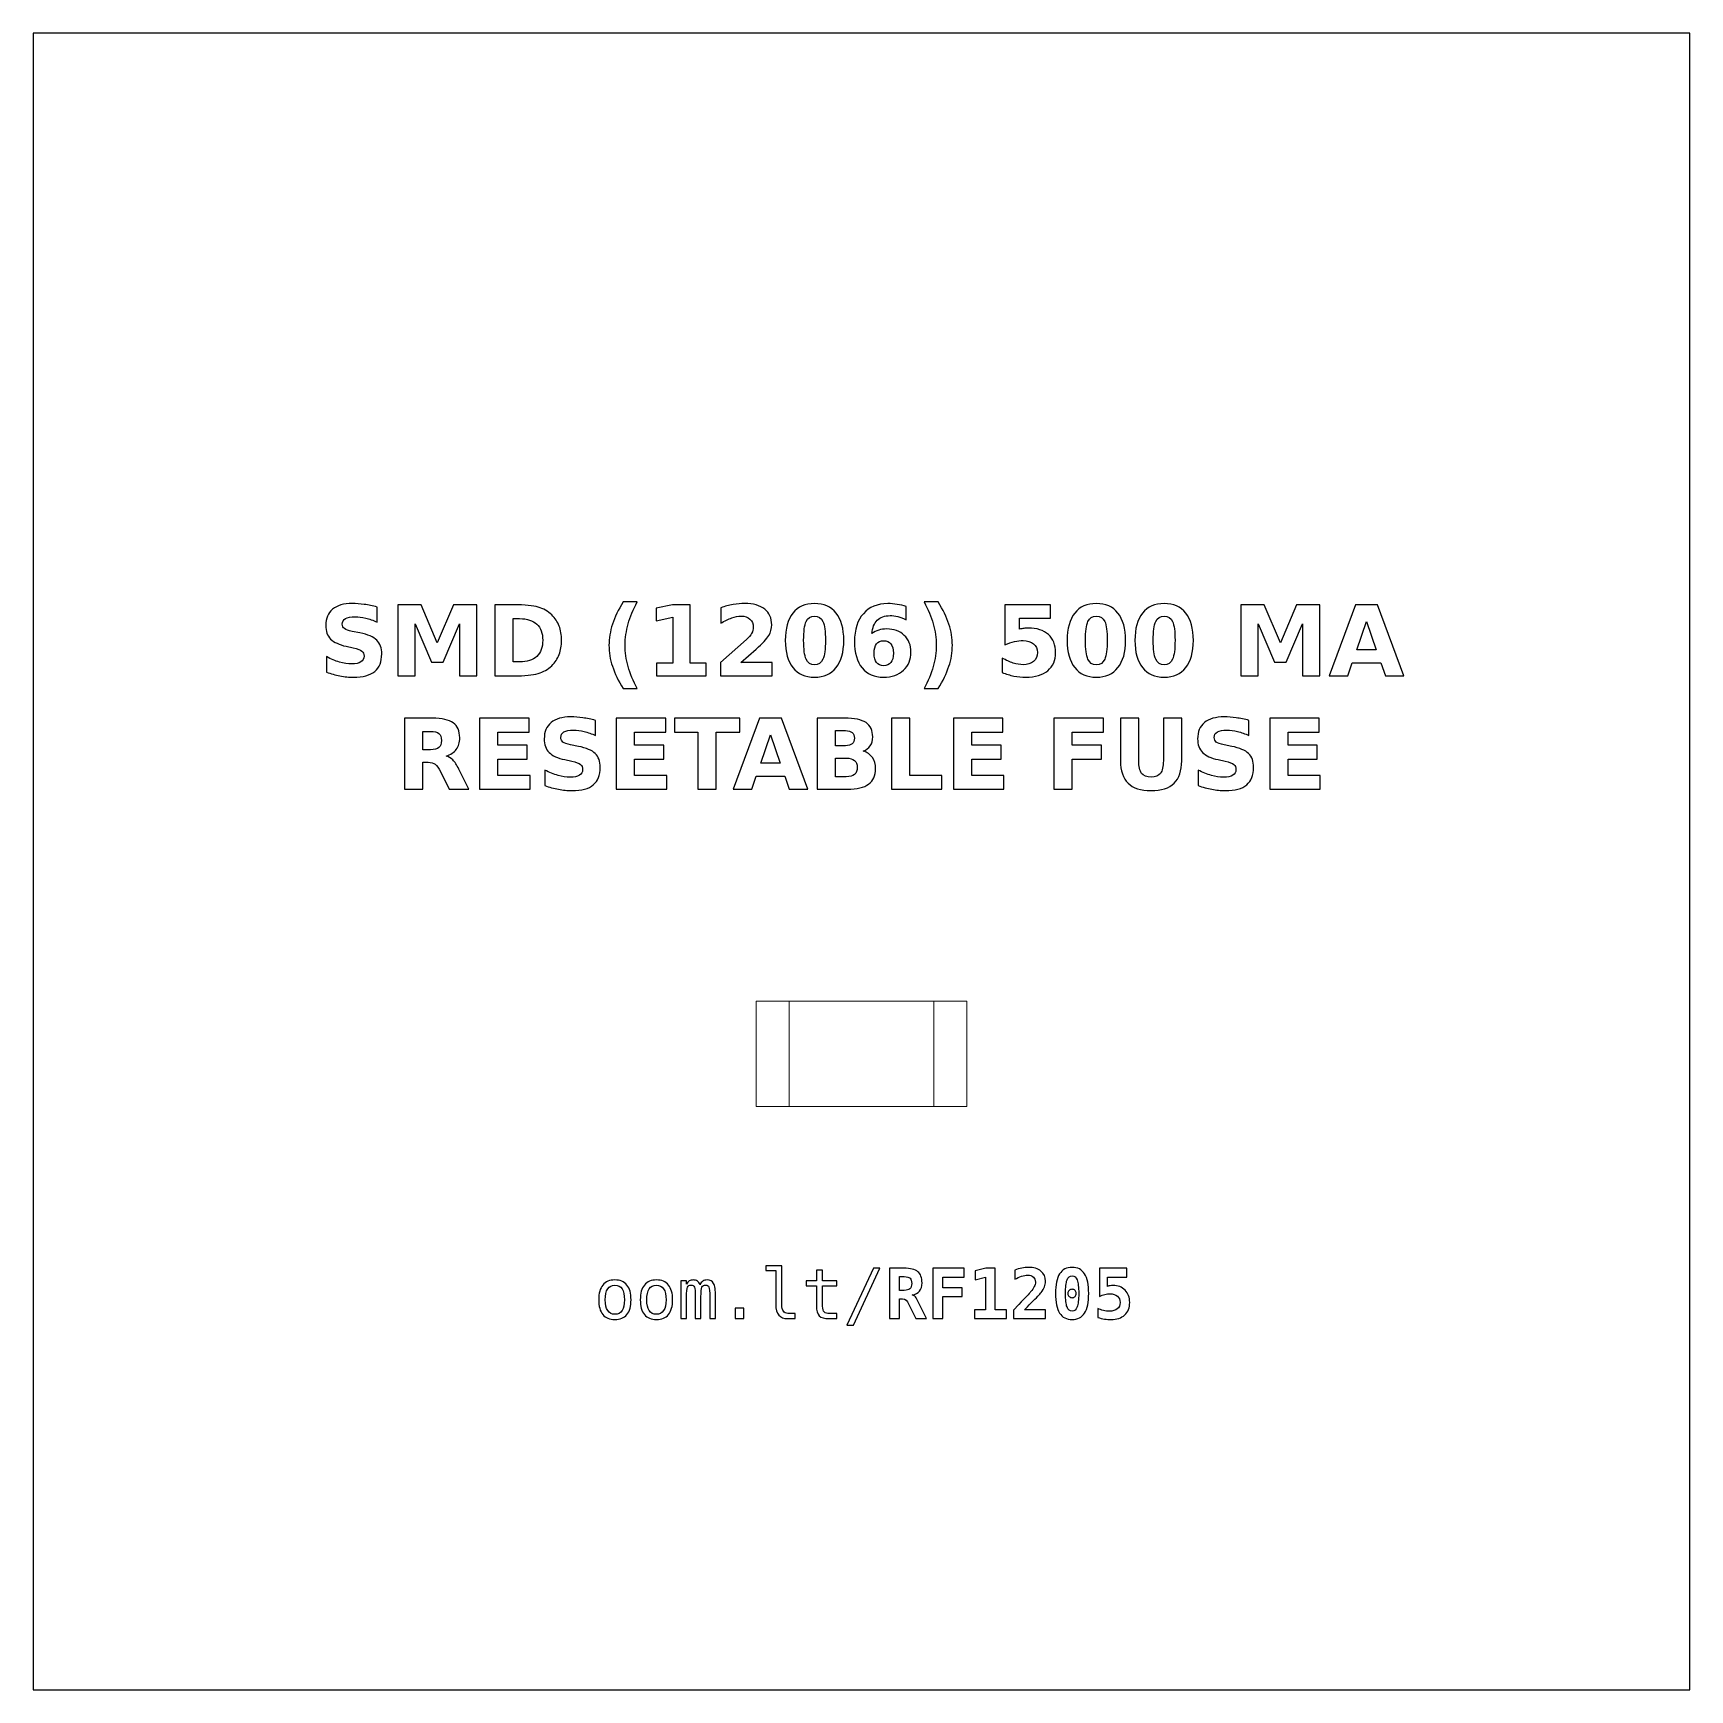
# Model space of a CAD drawing. Header units: centimetres. Extents: x -11.7 to -9.3, y -16.05 to -13.65.
import ezdxf

# ---------------------------------------------------------------- set-up
doc = ezdxf.new("R2010")
doc.units = ezdxf.units.CM
doc.header["$MEASUREMENT"] = 0
doc.layers.add('Layer 1', color=7, linetype='Continuous')

msp = doc.modelspace()

# ---------------------------------------------------------------- linework, layer by layer
at = {"layer": 'Layer 1', "color": 7}
msp.add_lwpolyline([(-11.7, -16.05), (-9.3, -16.05), (-9.3, -13.65), (-11.7, -13.65), (-11.7, -16.05)], close=True, dxfattribs=at)
at = {"layer": 'Layer 1', "color": 7, "lineweight": 9}
for points in [[(-10.6524, -15.20475), (-10.3476, -15.20475), (-10.3476, -15.05235), (-10.6524, -15.05235), (-10.6524, -15.20475)], [(-10.605, -15.20475), (-10.395, -15.20475), (-10.395, -15.05235), (-10.605, -15.05235), (-10.605, -15.20475)]]:
    msp.add_lwpolyline(points, close=True, dxfattribs=at)
at = {"layer": 'Layer 1', "color": 250}
for points, knots in [([(-11.20171, -14.48139), (-11.20171, -14.48139), (-11.20171, -14.50314), (-11.20171, -14.50314), (-11.20171, -14.50314), (-11.20736, -14.50062), (-11.21288, -14.49872), (-11.21824, -14.49743), (-11.21824, -14.49743), (-11.22363, -14.49613), (-11.22871, -14.4955), (-11.23348, -14.4955), (-11.23348, -14.4955), (-11.23981, -14.4955), (-11.24451, -14.49637), (-11.24755, -14.49811), (-11.24755, -14.49811), (-11.25058, -14.49987), (-11.25209, -14.50258), (-11.25209, -14.50625), (-11.25209, -14.50625), (-11.25209, -14.509), (-11.25108, -14.51116), (-11.24903, -14.51269), (-11.24903, -14.51269), (-11.24698, -14.51422), (-11.24327, -14.51556), (-11.23788, -14.51666), (-11.23788, -14.51666), (-11.23788, -14.51666), (-11.22659, -14.51892), (-11.22659, -14.51892), (-11.22659, -14.51892), (-11.21514, -14.52123), (-11.20703, -14.52471), (-11.20221, -14.52941), (-11.20221, -14.52941), (-11.19738, -14.53409), (-11.19496, -14.54075), (-11.19496, -14.54938), (-11.19496, -14.54938), (-11.19496, -14.56074), (-11.19832, -14.56918), (-11.20505, -14.57471), (-11.20505, -14.57471), (-11.21178, -14.58023), (-11.22205, -14.58301), (-11.23588, -14.58301), (-11.23588, -14.58301), (-11.24242, -14.58301), (-11.24896, -14.5824), (-11.25552, -14.58115), (-11.25552, -14.58115), (-11.26208, -14.5799), (-11.26867, -14.57807), (-11.27523, -14.57565), (-11.27523, -14.57565), (-11.27523, -14.57565), (-11.27523, -14.55326), (-11.27523, -14.55326), (-11.27523, -14.55326), (-11.26867, -14.55674), (-11.26232, -14.55937), (-11.25618, -14.56114), (-11.25618, -14.56114), (-11.25004, -14.5629), (-11.24414, -14.56379), (-11.23845, -14.56379), (-11.23845, -14.56379), (-11.23266, -14.56379), (-11.22822, -14.56283), (-11.22514, -14.5609), (-11.22514, -14.5609), (-11.22205, -14.55897), (-11.22053, -14.55622), (-11.22053, -14.55262), (-11.22053, -14.55262), (-11.22053, -14.54942), (-11.22156, -14.54693), (-11.22365, -14.54519), (-11.22365, -14.54519), (-11.22575, -14.54345), (-11.22991, -14.54188), (-11.23617, -14.54051), (-11.23617, -14.54051), (-11.23617, -14.54051), (-11.24644, -14.53823), (-11.24644, -14.53823), (-11.24644, -14.53823), (-11.25672, -14.53602), (-11.26425, -14.53252), (-11.269, -14.52769), (-11.269, -14.52769), (-11.27375, -14.52287), (-11.27612, -14.51636), (-11.27612, -14.5082), (-11.27612, -14.5082), (-11.27612, -14.49794), (-11.27281, -14.49006), (-11.2662, -14.48456), (-11.2662, -14.48456), (-11.25959, -14.47903), (-11.25009, -14.47628), (-11.23767, -14.47628), (-11.23767, -14.47628), (-11.23203, -14.47628), (-11.22622, -14.47671), (-11.22024, -14.47755), (-11.22024, -14.47755), (-11.21427, -14.4784), (-11.20809, -14.47967), (-11.20171, -14.48139)], [0, 0, 0, 0, 0.0357143, 0.0357143, 0.0357143, 0.0357143, 0.0714286, 0.0714286, 0.0714286, 0.0714286, 0.1071429, 0.1071429, 0.1071429, 0.1071429, 0.1428571, 0.1428571, 0.1428571, 0.1428571, 0.1785714, 0.1785714, 0.1785714, 0.1785714, 0.2142857, 0.2142857, 0.2142857, 0.2142857, 0.25, 0.25, 0.25, 0.25, 0.2857143, 0.2857143, 0.2857143, 0.2857143, 0.3214286, 0.3214286, 0.3214286, 0.3214286, 0.3571429, 0.3571429, 0.3571429, 0.3571429, 0.3928571, 0.3928571, 0.3928571, 0.3928571, 0.4285714, 0.4285714, 0.4285714, 0.4285714, 0.4642857, 0.4642857, 0.4642857, 0.4642857, 0.5, 0.5, 0.5, 0.5, 0.5357143, 0.5357143, 0.5357143, 0.5357143, 0.5714286, 0.5714286, 0.5714286, 0.5714286, 0.6071429, 0.6071429, 0.6071429, 0.6071429, 0.6428571, 0.6428571, 0.6428571, 0.6428571, 0.6785714, 0.6785714, 0.6785714, 0.6785714, 0.7142857, 0.7142857, 0.7142857, 0.7142857, 0.75, 0.75, 0.75, 0.75, 0.7857143, 0.7857143, 0.7857143, 0.7857143, 0.8214286, 0.8214286, 0.8214286, 0.8214286, 0.8571429, 0.8571429, 0.8571429, 0.8571429, 0.8928571, 0.8928571, 0.8928571, 0.8928571, 0.9285714, 0.9285714, 0.9285714, 0.9285714, 0.9642857, 0.9642857, 0.9642857, 0.9642857, 1, 1, 1, 1]), ([(-11.17168, -14.47814), (-11.17168, -14.47814), (-11.13793, -14.47814), (-11.13793, -14.47814), (-11.13793, -14.47814), (-11.13793, -14.47814), (-11.11448, -14.5332), (-11.11448, -14.5332), (-11.11448, -14.5332), (-11.11448, -14.5332), (-11.09092, -14.47814), (-11.09092, -14.47814), (-11.09092, -14.47814), (-11.09092, -14.47814), (-11.05724, -14.47814), (-11.05724, -14.47814), (-11.05724, -14.47814), (-11.05724, -14.47814), (-11.05724, -14.58101), (-11.05724, -14.58101), (-11.05724, -14.58101), (-11.05724, -14.58101), (-11.08231, -14.58101), (-11.08231, -14.58101), (-11.08231, -14.58101), (-11.08231, -14.58101), (-11.08231, -14.50577), (-11.08231, -14.50577), (-11.08231, -14.50577), (-11.08231, -14.50577), (-11.10602, -14.56123), (-11.10602, -14.56123), (-11.10602, -14.56123), (-11.10602, -14.56123), (-11.12283, -14.56123), (-11.12283, -14.56123), (-11.12283, -14.56123), (-11.12283, -14.56123), (-11.14654, -14.50577), (-11.14654, -14.50577), (-11.14654, -14.50577), (-11.14654, -14.50577), (-11.14654, -14.58101), (-11.14654, -14.58101), (-11.14654, -14.58101), (-11.14654, -14.58101), (-11.17168, -14.58101), (-11.17168, -14.58101), (-11.17168, -14.58101), (-11.17168, -14.58101), (-11.17168, -14.47814), (-11.17168, -14.47814)], [0, 0, 0, 0, 0.0769231, 0.0769231, 0.0769231, 0.0769231, 0.1538462, 0.1538462, 0.1538462, 0.1538462, 0.2307692, 0.2307692, 0.2307692, 0.2307692, 0.3076923, 0.3076923, 0.3076923, 0.3076923, 0.3846154, 0.3846154, 0.3846154, 0.3846154, 0.4615385, 0.4615385, 0.4615385, 0.4615385, 0.5384615, 0.5384615, 0.5384615, 0.5384615, 0.6153846, 0.6153846, 0.6153846, 0.6153846, 0.6923077, 0.6923077, 0.6923077, 0.6923077, 0.7692308, 0.7692308, 0.7692308, 0.7692308, 0.8461538, 0.8461538, 0.8461538, 0.8461538, 0.9230769, 0.9230769, 0.9230769, 0.9230769, 1, 1, 1, 1]), ([(-11.03125, -14.47814), (-11.03125, -14.47814), (-11.00326, -14.47814), (-11.00326, -14.47814), (-11.00326, -14.47814), (-10.98765, -14.47814), (-10.97603, -14.47925), (-10.96839, -14.48148), (-10.96839, -14.48148), (-10.96074, -14.48371), (-10.95418, -14.48748), (-10.9487, -14.49282), (-10.9487, -14.49282), (-10.94388, -14.49745), (-10.94031, -14.50281), (-10.93795, -14.50888), (-10.93795, -14.50888), (-10.93563, -14.51492), (-10.93445, -14.52179), (-10.93445, -14.52948), (-10.93445, -14.52948), (-10.93445, -14.53724), (-10.93563, -14.54416), (-10.93795, -14.55025), (-10.93795, -14.55025), (-10.94031, -14.55634), (-10.94388, -14.5617), (-10.9487, -14.56633), (-10.9487, -14.56633), (-10.95423, -14.57167), (-10.96084, -14.57544), (-10.96855, -14.57767), (-10.96855, -14.57767), (-10.97627, -14.5799), (-10.98784, -14.58101), (-11.00326, -14.58101), (-11.00326, -14.58101), (-11.00326, -14.58101), (-11.03125, -14.58101), (-11.03125, -14.58101), (-11.03125, -14.58101), (-11.03125, -14.58101), (-11.03125, -14.47814), (-11.03125, -14.47814)], [0, 0, 0, 0, 0.0909091, 0.0909091, 0.0909091, 0.0909091, 0.1818182, 0.1818182, 0.1818182, 0.1818182, 0.2727273, 0.2727273, 0.2727273, 0.2727273, 0.3636364, 0.3636364, 0.3636364, 0.3636364, 0.4545455, 0.4545455, 0.4545455, 0.4545455, 0.5454545, 0.5454545, 0.5454545, 0.5454545, 0.6363636, 0.6363636, 0.6363636, 0.6363636, 0.7272727, 0.7272727, 0.7272727, 0.7272727, 0.8181818, 0.8181818, 0.8181818, 0.8181818, 0.9090909, 0.9090909, 0.9090909, 0.9090909, 1, 1, 1, 1]), ([(-10.82476, -14.59961), (-10.82476, -14.59961), (-10.84522, -14.59961), (-10.84522, -14.59961), (-10.84522, -14.59961), (-10.85225, -14.58828), (-10.85745, -14.57748), (-10.86079, -14.56725), (-10.86079, -14.56725), (-10.86415, -14.55704), (-10.86582, -14.54691), (-10.86582, -14.53684), (-10.86582, -14.53684), (-10.86582, -14.52678), (-10.86413, -14.51659), (-10.86077, -14.50629), (-10.86077, -14.50629), (-10.85738, -14.49597), (-10.85221, -14.4852), (-10.84522, -14.47393), (-10.84522, -14.47393), (-10.84522, -14.47393), (-10.82476, -14.47393), (-10.82476, -14.47393), (-10.82476, -14.47393), (-10.83064, -14.48482), (-10.83504, -14.49547), (-10.83798, -14.50587), (-10.83798, -14.50587), (-10.84092, -14.51626), (-10.8424, -14.52654), (-10.8424, -14.5367), (-10.8424, -14.5367), (-10.8424, -14.54686), (-10.84094, -14.55714), (-10.83803, -14.56758), (-10.83803, -14.56758), (-10.83511, -14.578), (-10.83069, -14.58868), (-10.82476, -14.59961)], [0, 0, 0, 0, 0.1, 0.1, 0.1, 0.1, 0.2, 0.2, 0.2, 0.2, 0.3, 0.3, 0.3, 0.3, 0.4, 0.4, 0.4, 0.4, 0.5, 0.5, 0.5, 0.5, 0.6, 0.6, 0.6, 0.6, 0.7, 0.7, 0.7, 0.7, 0.8, 0.8, 0.8, 0.8, 0.9, 0.9, 0.9, 0.9, 1, 1, 1, 1]), ([(-10.79694, -14.56269), (-10.79694, -14.56269), (-10.77351, -14.56269), (-10.77351, -14.56269), (-10.77351, -14.56269), (-10.77351, -14.56269), (-10.77351, -14.4962), (-10.77351, -14.4962), (-10.77351, -14.4962), (-10.77351, -14.4962), (-10.79755, -14.50117), (-10.79755, -14.50117), (-10.79755, -14.50117), (-10.79755, -14.50117), (-10.79755, -14.4831), (-10.79755, -14.4831), (-10.79755, -14.4831), (-10.79755, -14.4831), (-10.77365, -14.47814), (-10.77365, -14.47814), (-10.77365, -14.47814), (-10.77365, -14.47814), (-10.74844, -14.47814), (-10.74844, -14.47814), (-10.74844, -14.47814), (-10.74844, -14.47814), (-10.74844, -14.56269), (-10.74844, -14.56269), (-10.74844, -14.56269), (-10.74844, -14.56269), (-10.72502, -14.56269), (-10.72502, -14.56269), (-10.72502, -14.56269), (-10.72502, -14.56269), (-10.72502, -14.58101), (-10.72502, -14.58101), (-10.72502, -14.58101), (-10.72502, -14.58101), (-10.79694, -14.58101), (-10.79694, -14.58101), (-10.79694, -14.58101), (-10.79694, -14.58101), (-10.79694, -14.56269), (-10.79694, -14.56269)], [0, 0, 0, 0, 0.0909091, 0.0909091, 0.0909091, 0.0909091, 0.1818182, 0.1818182, 0.1818182, 0.1818182, 0.2727273, 0.2727273, 0.2727273, 0.2727273, 0.3636364, 0.3636364, 0.3636364, 0.3636364, 0.4545455, 0.4545455, 0.4545455, 0.4545455, 0.5454545, 0.5454545, 0.5454545, 0.5454545, 0.6363636, 0.6363636, 0.6363636, 0.6363636, 0.7272727, 0.7272727, 0.7272727, 0.7272727, 0.8181818, 0.8181818, 0.8181818, 0.8181818, 0.9090909, 0.9090909, 0.9090909, 0.9090909, 1, 1, 1, 1]), ([(-10.67462, -14.56151), (-10.67462, -14.56151), (-10.62934, -14.56151), (-10.62934, -14.56151), (-10.62934, -14.56151), (-10.62934, -14.56151), (-10.62934, -14.58101), (-10.62934, -14.58101), (-10.62934, -14.58101), (-10.62934, -14.58101), (-10.70411, -14.58101), (-10.70411, -14.58101), (-10.70411, -14.58101), (-10.70411, -14.58101), (-10.70411, -14.56151), (-10.70411, -14.56151), (-10.70411, -14.56151), (-10.70411, -14.56151), (-10.66655, -14.52838), (-10.66655, -14.52838), (-10.66655, -14.52838), (-10.66319, -14.52534), (-10.66072, -14.52238), (-10.65912, -14.51949), (-10.65912, -14.51949), (-10.6575, -14.51659), (-10.6567, -14.51358), (-10.6567, -14.51045), (-10.6567, -14.51045), (-10.6567, -14.50563), (-10.65832, -14.50175), (-10.66156, -14.49881), (-10.66156, -14.49881), (-10.66479, -14.49587), (-10.66909, -14.49442), (-10.67448, -14.49442), (-10.67448, -14.49442), (-10.67861, -14.49442), (-10.68313, -14.49531), (-10.68805, -14.49707), (-10.68805, -14.49707), (-10.69296, -14.49884), (-10.69823, -14.50147), (-10.70383, -14.50495), (-10.70383, -14.50495), (-10.70383, -14.50495), (-10.70383, -14.48235), (-10.70383, -14.48235), (-10.70383, -14.48235), (-10.69785, -14.48038), (-10.69195, -14.47887), (-10.68612, -14.47784), (-10.68612, -14.47784), (-10.68028, -14.4768), (-10.67457, -14.47628), (-10.66895, -14.47628), (-10.66895, -14.47628), (-10.65665, -14.47628), (-10.64708, -14.47899), (-10.64026, -14.48442), (-10.64026, -14.48442), (-10.63344, -14.48983), (-10.63003, -14.49738), (-10.63003, -14.50709), (-10.63003, -14.50709), (-10.63003, -14.51269), (-10.63148, -14.51791), (-10.63438, -14.52276), (-10.63438, -14.52276), (-10.63727, -14.5276), (-10.64336, -14.53409), (-10.65263, -14.54223), (-10.65263, -14.54223), (-10.65263, -14.54223), (-10.67462, -14.56151), (-10.67462, -14.56151)], [0, 0, 0, 0, 0.0526316, 0.0526316, 0.0526316, 0.0526316, 0.1052632, 0.1052632, 0.1052632, 0.1052632, 0.1578947, 0.1578947, 0.1578947, 0.1578947, 0.2105263, 0.2105263, 0.2105263, 0.2105263, 0.2631579, 0.2631579, 0.2631579, 0.2631579, 0.3157895, 0.3157895, 0.3157895, 0.3157895, 0.3684211, 0.3684211, 0.3684211, 0.3684211, 0.4210526, 0.4210526, 0.4210526, 0.4210526, 0.4736842, 0.4736842, 0.4736842, 0.4736842, 0.5263158, 0.5263158, 0.5263158, 0.5263158, 0.5789474, 0.5789474, 0.5789474, 0.5789474, 0.6315789, 0.6315789, 0.6315789, 0.6315789, 0.6842105, 0.6842105, 0.6842105, 0.6842105, 0.7368421, 0.7368421, 0.7368421, 0.7368421, 0.7894737, 0.7894737, 0.7894737, 0.7894737, 0.8421053, 0.8421053, 0.8421053, 0.8421053, 0.8947368, 0.8947368, 0.8947368, 0.8947368, 0.9473684, 0.9473684, 0.9473684, 0.9473684, 1, 1, 1, 1]), ([(-10.52565, -14.52967), (-10.52565, -14.54672), (-10.52932, -14.55987), (-10.53668, -14.56913), (-10.53668, -14.56913), (-10.54402, -14.57838), (-10.55446, -14.58301), (-10.56796, -14.58301), (-10.56796, -14.58301), (-10.58151, -14.58301), (-10.59197, -14.57838), (-10.59931, -14.56913), (-10.59931, -14.56913), (-10.60667, -14.55987), (-10.61034, -14.54672), (-10.61034, -14.52967), (-10.61034, -14.52967), (-10.61034, -14.5126), (-10.60667, -14.49942), (-10.59931, -14.49016), (-10.59931, -14.49016), (-10.59197, -14.48092), (-10.58151, -14.47628), (-10.56796, -14.47628), (-10.56796, -14.47628), (-10.55446, -14.47628), (-10.54402, -14.48092), (-10.53668, -14.49016), (-10.53668, -14.49016), (-10.52932, -14.49942), (-10.52565, -14.5126), (-10.52565, -14.52967)], [0, 0, 0, 0, 0.125, 0.125, 0.125, 0.125, 0.25, 0.25, 0.25, 0.25, 0.375, 0.375, 0.375, 0.375, 0.5, 0.5, 0.5, 0.5, 0.625, 0.625, 0.625, 0.625, 0.75, 0.75, 0.75, 0.75, 0.875, 0.875, 0.875, 0.875, 1, 1, 1, 1]), ([(-10.55218, -14.52948), (-10.55218, -14.51662), (-10.55338, -14.50756), (-10.5558, -14.50229), (-10.5558, -14.50229), (-10.5582, -14.49705), (-10.56227, -14.49442), (-10.56796, -14.49442), (-10.56796, -14.49442), (-10.57365, -14.49442), (-10.57772, -14.49705), (-10.58017, -14.50229), (-10.58017, -14.50229), (-10.58259, -14.50756), (-10.58381, -14.51662), (-10.58381, -14.52948), (-10.58381, -14.52948), (-10.58381, -14.54246), (-10.58259, -14.55164), (-10.58017, -14.55695), (-10.58017, -14.55695), (-10.57772, -14.56229), (-10.57365, -14.56495), (-10.56796, -14.56495), (-10.56796, -14.56495), (-10.56232, -14.56495), (-10.55827, -14.56229), (-10.55582, -14.55695), (-10.55582, -14.55695), (-10.5534, -14.55164), (-10.55218, -14.54246), (-10.55218, -14.52948)], [0, 0, 0, 0, 0.125, 0.125, 0.125, 0.125, 0.25, 0.25, 0.25, 0.25, 0.375, 0.375, 0.375, 0.375, 0.5, 0.5, 0.5, 0.5, 0.625, 0.625, 0.625, 0.625, 0.75, 0.75, 0.75, 0.75, 0.875, 0.875, 0.875, 0.875, 1, 1, 1, 1]), ([(-10.43506, -14.48082), (-10.43506, -14.48082), (-10.43506, -14.49985), (-10.43506, -14.49985), (-10.43506, -14.49985), (-10.43943, -14.49778), (-10.44352, -14.49625), (-10.44738, -14.49526), (-10.44738, -14.49526), (-10.45124, -14.49427), (-10.45502, -14.49378), (-10.45869, -14.49378), (-10.45869, -14.49378), (-10.4666, -14.49378), (-10.47273, -14.49597), (-10.47715, -14.50037), (-10.47715, -14.50037), (-10.48155, -14.50474), (-10.48414, -14.51125), (-10.48487, -14.51989), (-10.48487, -14.51989), (-10.48184, -14.51765), (-10.47854, -14.51596), (-10.47501, -14.51483), (-10.47501, -14.51483), (-10.47149, -14.5137), (-10.46763, -14.51314), (-10.46344, -14.51314), (-10.46344, -14.51314), (-10.45293, -14.51314), (-10.44444, -14.51622), (-10.438, -14.52238), (-10.438, -14.52238), (-10.43153, -14.52852), (-10.42831, -14.53658), (-10.42831, -14.54656), (-10.42831, -14.54656), (-10.42831, -14.55759), (-10.43191, -14.56641), (-10.43913, -14.57306), (-10.43913, -14.57306), (-10.44632, -14.57969), (-10.45601, -14.58301), (-10.46812, -14.58301), (-10.46812, -14.58301), (-10.48148, -14.58301), (-10.49183, -14.57849), (-10.49917, -14.56946), (-10.49917, -14.56946), (-10.50648, -14.56045), (-10.51015, -14.54764), (-10.51015, -14.53106), (-10.51015, -14.53106), (-10.51015, -14.51408), (-10.50587, -14.50072), (-10.49731, -14.49101), (-10.49731, -14.49101), (-10.48873, -14.48129), (-10.47699, -14.47642), (-10.46206, -14.47642), (-10.46206, -14.47642), (-10.45733, -14.47642), (-10.45274, -14.4768), (-10.44827, -14.47753), (-10.44827, -14.47753), (-10.44383, -14.47826), (-10.43943, -14.47936), (-10.43506, -14.48082)], [0, 0, 0, 0, 0.0588235, 0.0588235, 0.0588235, 0.0588235, 0.1176471, 0.1176471, 0.1176471, 0.1176471, 0.1764706, 0.1764706, 0.1764706, 0.1764706, 0.2352941, 0.2352941, 0.2352941, 0.2352941, 0.2941176, 0.2941176, 0.2941176, 0.2941176, 0.3529412, 0.3529412, 0.3529412, 0.3529412, 0.4117647, 0.4117647, 0.4117647, 0.4117647, 0.4705882, 0.4705882, 0.4705882, 0.4705882, 0.5294118, 0.5294118, 0.5294118, 0.5294118, 0.5882353, 0.5882353, 0.5882353, 0.5882353, 0.6470588, 0.6470588, 0.6470588, 0.6470588, 0.7058824, 0.7058824, 0.7058824, 0.7058824, 0.7647059, 0.7647059, 0.7647059, 0.7647059, 0.8235294, 0.8235294, 0.8235294, 0.8235294, 0.8823529, 0.8823529, 0.8823529, 0.8823529, 0.9411765, 0.9411765, 0.9411765, 0.9411765, 1, 1, 1, 1]), ([(-10.40942, -14.59961), (-10.40354, -14.58868), (-10.39912, -14.578), (-10.39618, -14.56758), (-10.39618, -14.56758), (-10.39324, -14.55714), (-10.39178, -14.54686), (-10.39178, -14.5367), (-10.39178, -14.5367), (-10.39178, -14.52654), (-10.39324, -14.51626), (-10.39618, -14.50587), (-10.39618, -14.50587), (-10.39912, -14.49547), (-10.40354, -14.48482), (-10.40942, -14.47393), (-10.40942, -14.47393), (-10.40942, -14.47393), (-10.38896, -14.47393), (-10.38896, -14.47393), (-10.38896, -14.47393), (-10.38198, -14.4852), (-10.3768, -14.49597), (-10.37341, -14.50629), (-10.37341, -14.50629), (-10.37005, -14.51659), (-10.36836, -14.52678), (-10.36836, -14.53684), (-10.36836, -14.53684), (-10.36836, -14.54691), (-10.37003, -14.55704), (-10.37339, -14.56725), (-10.37339, -14.56725), (-10.37673, -14.57748), (-10.38193, -14.58828), (-10.38896, -14.59961), (-10.38896, -14.59961), (-10.38896, -14.59961), (-10.40942, -14.59961), (-10.40942, -14.59961)], [0, 0, 0, 0, 0.1, 0.1, 0.1, 0.1, 0.2, 0.2, 0.2, 0.2, 0.3, 0.3, 0.3, 0.3, 0.4, 0.4, 0.4, 0.4, 0.5, 0.5, 0.5, 0.5, 0.6, 0.6, 0.6, 0.6, 0.7, 0.7, 0.7, 0.7, 0.8, 0.8, 0.8, 0.8, 0.9, 0.9, 0.9, 0.9, 1, 1, 1, 1]), ([(-10.29213, -14.47814), (-10.29213, -14.47814), (-10.22619, -14.47814), (-10.22619, -14.47814), (-10.22619, -14.47814), (-10.22619, -14.47814), (-10.22619, -14.49764), (-10.22619, -14.49764), (-10.22619, -14.49764), (-10.22619, -14.49764), (-10.27099, -14.49764), (-10.27099, -14.49764), (-10.27099, -14.49764), (-10.27099, -14.49764), (-10.27099, -14.51356), (-10.27099, -14.51356), (-10.27099, -14.51356), (-10.26897, -14.51302), (-10.26694, -14.5126), (-10.2649, -14.51229), (-10.2649, -14.51229), (-10.26285, -14.51198), (-10.26071, -14.51184), (-10.25852, -14.51184), (-10.25852, -14.51184), (-10.24597, -14.51184), (-10.23621, -14.51497), (-10.22922, -14.52125), (-10.22922, -14.52125), (-10.22224, -14.52751), (-10.21876, -14.53625), (-10.21876, -14.54745), (-10.21876, -14.54745), (-10.21876, -14.55857), (-10.22257, -14.56728), (-10.23016, -14.57358), (-10.23016, -14.57358), (-10.23776, -14.57986), (-10.24832, -14.58301), (-10.26182, -14.58301), (-10.26182, -14.58301), (-10.26765, -14.58301), (-10.27344, -14.58244), (-10.27915, -14.58132), (-10.27915, -14.58132), (-10.28487, -14.58019), (-10.29056, -14.57849), (-10.2962, -14.57619), (-10.2962, -14.57619), (-10.2962, -14.57619), (-10.2962, -14.5553), (-10.2962, -14.5553), (-10.2962, -14.5553), (-10.2906, -14.55853), (-10.28529, -14.56093), (-10.28026, -14.56252), (-10.28026, -14.56252), (-10.27522, -14.56415), (-10.27047, -14.56495), (-10.26603, -14.56495), (-10.26603, -14.56495), (-10.25958, -14.56495), (-10.25453, -14.56337), (-10.25083, -14.56022), (-10.25083, -14.56022), (-10.24714, -14.55709), (-10.24528, -14.55284), (-10.24528, -14.54745), (-10.24528, -14.54745), (-10.24528, -14.54204), (-10.24714, -14.53778), (-10.25083, -14.53466), (-10.25083, -14.53466), (-10.25453, -14.53153), (-10.25958, -14.52998), (-10.26603, -14.52998), (-10.26603, -14.52998), (-10.26984, -14.52998), (-10.27391, -14.53047), (-10.27821, -14.53146), (-10.27821, -14.53146), (-10.28254, -14.53244), (-10.28717, -14.53397), (-10.29213, -14.53604), (-10.29213, -14.53604), (-10.29213, -14.53604), (-10.29213, -14.47814), (-10.29213, -14.47814)], [0, 0, 0, 0, 0.0454545, 0.0454545, 0.0454545, 0.0454545, 0.0909091, 0.0909091, 0.0909091, 0.0909091, 0.1363636, 0.1363636, 0.1363636, 0.1363636, 0.1818182, 0.1818182, 0.1818182, 0.1818182, 0.2272727, 0.2272727, 0.2272727, 0.2272727, 0.2727273, 0.2727273, 0.2727273, 0.2727273, 0.3181818, 0.3181818, 0.3181818, 0.3181818, 0.3636364, 0.3636364, 0.3636364, 0.3636364, 0.4090909, 0.4090909, 0.4090909, 0.4090909, 0.4545455, 0.4545455, 0.4545455, 0.4545455, 0.5, 0.5, 0.5, 0.5, 0.5454545, 0.5454545, 0.5454545, 0.5454545, 0.5909091, 0.5909091, 0.5909091, 0.5909091, 0.6363636, 0.6363636, 0.6363636, 0.6363636, 0.6818182, 0.6818182, 0.6818182, 0.6818182, 0.7272727, 0.7272727, 0.7272727, 0.7272727, 0.7727273, 0.7727273, 0.7727273, 0.7727273, 0.8181818, 0.8181818, 0.8181818, 0.8181818, 0.8636364, 0.8636364, 0.8636364, 0.8636364, 0.9090909, 0.9090909, 0.9090909, 0.9090909, 0.9545455, 0.9545455, 0.9545455, 0.9545455, 1, 1, 1, 1]), ([(-10.11746, -14.52967), (-10.11746, -14.54672), (-10.12113, -14.55987), (-10.12849, -14.56913), (-10.12849, -14.56913), (-10.13583, -14.57838), (-10.14627, -14.58301), (-10.15977, -14.58301), (-10.15977, -14.58301), (-10.17332, -14.58301), (-10.18378, -14.57838), (-10.19112, -14.56913), (-10.19112, -14.56913), (-10.19848, -14.55987), (-10.20215, -14.54672), (-10.20215, -14.52967), (-10.20215, -14.52967), (-10.20215, -14.5126), (-10.19848, -14.49942), (-10.19112, -14.49016), (-10.19112, -14.49016), (-10.18378, -14.48092), (-10.17332, -14.47628), (-10.15977, -14.47628), (-10.15977, -14.47628), (-10.14627, -14.47628), (-10.13583, -14.48092), (-10.12849, -14.49016), (-10.12849, -14.49016), (-10.12113, -14.49942), (-10.11746, -14.5126), (-10.11746, -14.52967)], [0, 0, 0, 0, 0.125, 0.125, 0.125, 0.125, 0.25, 0.25, 0.25, 0.25, 0.375, 0.375, 0.375, 0.375, 0.5, 0.5, 0.5, 0.5, 0.625, 0.625, 0.625, 0.625, 0.75, 0.75, 0.75, 0.75, 0.875, 0.875, 0.875, 0.875, 1, 1, 1, 1]), ([(-10.14399, -14.52948), (-10.14399, -14.51662), (-10.14519, -14.50756), (-10.14761, -14.50229), (-10.14761, -14.50229), (-10.15001, -14.49705), (-10.15408, -14.49442), (-10.15977, -14.49442), (-10.15977, -14.49442), (-10.16546, -14.49442), (-10.16953, -14.49705), (-10.17198, -14.50229), (-10.17198, -14.50229), (-10.1744, -14.50756), (-10.17562, -14.51662), (-10.17562, -14.52948), (-10.17562, -14.52948), (-10.17562, -14.54246), (-10.1744, -14.55164), (-10.17198, -14.55695), (-10.17198, -14.55695), (-10.16953, -14.56229), (-10.16546, -14.56495), (-10.15977, -14.56495), (-10.15977, -14.56495), (-10.15413, -14.56495), (-10.15008, -14.56229), (-10.14763, -14.55695), (-10.14763, -14.55695), (-10.14521, -14.55164), (-10.14399, -14.54246), (-10.14399, -14.52948)], [0, 0, 0, 0, 0.125, 0.125, 0.125, 0.125, 0.25, 0.25, 0.25, 0.25, 0.375, 0.375, 0.375, 0.375, 0.5, 0.5, 0.5, 0.5, 0.625, 0.625, 0.625, 0.625, 0.75, 0.75, 0.75, 0.75, 0.875, 0.875, 0.875, 0.875, 1, 1, 1, 1]), ([(-10.01927, -14.52967), (-10.01927, -14.54672), (-10.02294, -14.55987), (-10.0303, -14.56913), (-10.0303, -14.56913), (-10.03764, -14.57838), (-10.04808, -14.58301), (-10.06158, -14.58301), (-10.06158, -14.58301), (-10.07513, -14.58301), (-10.08559, -14.57838), (-10.09293, -14.56913), (-10.09293, -14.56913), (-10.10029, -14.55987), (-10.10396, -14.54672), (-10.10396, -14.52967), (-10.10396, -14.52967), (-10.10396, -14.5126), (-10.10029, -14.49942), (-10.09293, -14.49016), (-10.09293, -14.49016), (-10.08559, -14.48092), (-10.07513, -14.47628), (-10.06158, -14.47628), (-10.06158, -14.47628), (-10.04808, -14.47628), (-10.03764, -14.48092), (-10.0303, -14.49016), (-10.0303, -14.49016), (-10.02294, -14.49942), (-10.01927, -14.5126), (-10.01927, -14.52967)], [0, 0, 0, 0, 0.125, 0.125, 0.125, 0.125, 0.25, 0.25, 0.25, 0.25, 0.375, 0.375, 0.375, 0.375, 0.5, 0.5, 0.5, 0.5, 0.625, 0.625, 0.625, 0.625, 0.75, 0.75, 0.75, 0.75, 0.875, 0.875, 0.875, 0.875, 1, 1, 1, 1]), ([(-10.0458, -14.52948), (-10.0458, -14.51662), (-10.047, -14.50756), (-10.04942, -14.50229), (-10.04942, -14.50229), (-10.05182, -14.49705), (-10.05589, -14.49442), (-10.06158, -14.49442), (-10.06158, -14.49442), (-10.06727, -14.49442), (-10.07134, -14.49705), (-10.07379, -14.50229), (-10.07379, -14.50229), (-10.07621, -14.50756), (-10.07743, -14.51662), (-10.07743, -14.52948), (-10.07743, -14.52948), (-10.07743, -14.54246), (-10.07621, -14.55164), (-10.07379, -14.55695), (-10.07379, -14.55695), (-10.07134, -14.56229), (-10.06727, -14.56495), (-10.06158, -14.56495), (-10.06158, -14.56495), (-10.05594, -14.56495), (-10.05189, -14.56229), (-10.04944, -14.55695), (-10.04944, -14.55695), (-10.04702, -14.55164), (-10.0458, -14.54246), (-10.0458, -14.52948)], [0, 0, 0, 0, 0.125, 0.125, 0.125, 0.125, 0.25, 0.25, 0.25, 0.25, 0.375, 0.375, 0.375, 0.375, 0.5, 0.5, 0.5, 0.5, 0.625, 0.625, 0.625, 0.625, 0.75, 0.75, 0.75, 0.75, 0.875, 0.875, 0.875, 0.875, 1, 1, 1, 1]), ([(-9.95043, -14.47814), (-9.95043, -14.47814), (-9.91668, -14.47814), (-9.91668, -14.47814), (-9.91668, -14.47814), (-9.91668, -14.47814), (-9.89323, -14.5332), (-9.89323, -14.5332), (-9.89323, -14.5332), (-9.89323, -14.5332), (-9.86967, -14.47814), (-9.86967, -14.47814), (-9.86967, -14.47814), (-9.86967, -14.47814), (-9.83599, -14.47814), (-9.83599, -14.47814), (-9.83599, -14.47814), (-9.83599, -14.47814), (-9.83599, -14.58101), (-9.83599, -14.58101), (-9.83599, -14.58101), (-9.83599, -14.58101), (-9.86106, -14.58101), (-9.86106, -14.58101), (-9.86106, -14.58101), (-9.86106, -14.58101), (-9.86106, -14.50577), (-9.86106, -14.50577), (-9.86106, -14.50577), (-9.86106, -14.50577), (-9.88477, -14.56123), (-9.88477, -14.56123), (-9.88477, -14.56123), (-9.88477, -14.56123), (-9.90158, -14.56123), (-9.90158, -14.56123), (-9.90158, -14.56123), (-9.90158, -14.56123), (-9.92529, -14.50577), (-9.92529, -14.50577), (-9.92529, -14.50577), (-9.92529, -14.50577), (-9.92529, -14.58101), (-9.92529, -14.58101), (-9.92529, -14.58101), (-9.92529, -14.58101), (-9.95043, -14.58101), (-9.95043, -14.58101), (-9.95043, -14.58101), (-9.95043, -14.58101), (-9.95043, -14.47814), (-9.95043, -14.47814)], [0, 0, 0, 0, 0.0769231, 0.0769231, 0.0769231, 0.0769231, 0.1538462, 0.1538462, 0.1538462, 0.1538462, 0.2307692, 0.2307692, 0.2307692, 0.2307692, 0.3076923, 0.3076923, 0.3076923, 0.3076923, 0.3846154, 0.3846154, 0.3846154, 0.3846154, 0.4615385, 0.4615385, 0.4615385, 0.4615385, 0.5384615, 0.5384615, 0.5384615, 0.5384615, 0.6153846, 0.6153846, 0.6153846, 0.6153846, 0.6923077, 0.6923077, 0.6923077, 0.6923077, 0.7692308, 0.7692308, 0.7692308, 0.7692308, 0.8461538, 0.8461538, 0.8461538, 0.8461538, 0.9230769, 0.9230769, 0.9230769, 0.9230769, 1, 1, 1, 1]), ([(-9.74758, -14.56229), (-9.74758, -14.56229), (-9.78907, -14.56229), (-9.78907, -14.56229), (-9.78907, -14.56229), (-9.78907, -14.56229), (-9.79561, -14.58101), (-9.79561, -14.58101), (-9.79561, -14.58101), (-9.79561, -14.58101), (-9.82228, -14.58101), (-9.82228, -14.58101), (-9.82228, -14.58101), (-9.82228, -14.58101), (-9.78418, -14.47814), (-9.78418, -14.47814), (-9.78418, -14.47814), (-9.78418, -14.47814), (-9.75255, -14.47814), (-9.75255, -14.47814), (-9.75255, -14.47814), (-9.75255, -14.47814), (-9.71445, -14.58101), (-9.71445, -14.58101), (-9.71445, -14.58101), (-9.71445, -14.58101), (-9.74112, -14.58101), (-9.74112, -14.58101), (-9.74112, -14.58101), (-9.74112, -14.58101), (-9.74758, -14.56229), (-9.74758, -14.56229)], [0, 0, 0, 0, 0.125, 0.125, 0.125, 0.125, 0.25, 0.25, 0.25, 0.25, 0.375, 0.375, 0.375, 0.375, 0.5, 0.5, 0.5, 0.5, 0.625, 0.625, 0.625, 0.625, 0.75, 0.75, 0.75, 0.75, 0.875, 0.875, 0.875, 0.875, 1, 1, 1, 1]), ([(-11.00472, -14.4982), (-11.00472, -14.4982), (-11.00472, -14.56095), (-11.00472, -14.56095), (-11.00472, -14.56095), (-11.00472, -14.56095), (-10.99522, -14.56095), (-10.99522, -14.56095), (-10.99522, -14.56095), (-10.98438, -14.56095), (-10.9761, -14.55827), (-10.97039, -14.55288), (-10.97039, -14.55288), (-10.96467, -14.54752), (-10.9618, -14.53971), (-10.9618, -14.52948), (-10.9618, -14.52948), (-10.9618, -14.51927), (-10.96465, -14.51151), (-10.97034, -14.5062), (-10.97034, -14.5062), (-10.97603, -14.50086), (-10.98433, -14.4982), (-10.99522, -14.4982), (-10.99522, -14.4982), (-10.99522, -14.4982), (-11.00472, -14.4982), (-11.00472, -14.4982)], [0, 0, 0, 0, 0.1428571, 0.1428571, 0.1428571, 0.1428571, 0.2857143, 0.2857143, 0.2857143, 0.2857143, 0.4285714, 0.4285714, 0.4285714, 0.4285714, 0.5714286, 0.5714286, 0.5714286, 0.5714286, 0.7142857, 0.7142857, 0.7142857, 0.7142857, 0.8571429, 0.8571429, 0.8571429, 0.8571429, 1, 1, 1, 1]), ([(-9.78246, -14.54319), (-9.78246, -14.54319), (-9.75426, -14.54319), (-9.75426, -14.54319), (-9.75426, -14.54319), (-9.75426, -14.54319), (-9.76833, -14.50227), (-9.76833, -14.50227), (-9.76833, -14.50227), (-9.76833, -14.50227), (-9.78246, -14.54319), (-9.78246, -14.54319)], [0, 0, 0, 0, 0.3333333, 0.3333333, 0.3333333, 0.3333333, 0.6666667, 0.6666667, 0.6666667, 0.6666667, 1, 1, 1, 1]), ([(-10.46784, -14.53023), (-10.4725, -14.53023), (-10.47598, -14.53174), (-10.47828, -14.53475), (-10.47828, -14.53475), (-10.48061, -14.53776), (-10.48176, -14.54228), (-10.48176, -14.54827), (-10.48176, -14.54827), (-10.48176, -14.55429), (-10.48061, -14.55881), (-10.47828, -14.56182), (-10.47828, -14.56182), (-10.47598, -14.56483), (-10.4725, -14.56633), (-10.46784, -14.56633), (-10.46784, -14.56633), (-10.46316, -14.56633), (-10.45966, -14.56483), (-10.45735, -14.56182), (-10.45735, -14.56182), (-10.45502, -14.55881), (-10.45387, -14.55429), (-10.45387, -14.54827), (-10.45387, -14.54827), (-10.45387, -14.54228), (-10.45502, -14.53776), (-10.45735, -14.53475), (-10.45735, -14.53475), (-10.45966, -14.53174), (-10.46316, -14.53023), (-10.46784, -14.53023)], [0, 0, 0, 0, 0.125, 0.125, 0.125, 0.125, 0.25, 0.25, 0.25, 0.25, 0.375, 0.375, 0.375, 0.375, 0.5, 0.5, 0.5, 0.5, 0.625, 0.625, 0.625, 0.625, 0.75, 0.75, 0.75, 0.75, 0.875, 0.875, 0.875, 0.875, 1, 1, 1, 1]), ([(-11.1353, -14.70634), (-11.1353, -14.70634), (-11.1353, -14.74526), (-11.1353, -14.74526), (-11.1353, -14.74526), (-11.1353, -14.74526), (-11.16183, -14.74526), (-11.16183, -14.74526), (-11.16183, -14.74526), (-11.16183, -14.74526), (-11.16183, -14.64239), (-11.16183, -14.64239), (-11.16183, -14.64239), (-11.16183, -14.64239), (-11.12131, -14.64239), (-11.12131, -14.64239), (-11.12131, -14.64239), (-11.10776, -14.64239), (-11.09781, -14.64467), (-11.09151, -14.64921), (-11.09151, -14.64921), (-11.08519, -14.65375), (-11.08203, -14.66095), (-11.08203, -14.67078), (-11.08203, -14.67078), (-11.08203, -14.67757), (-11.08368, -14.68317), (-11.08695, -14.68752), (-11.08695, -14.68752), (-11.09024, -14.6919), (-11.0952, -14.69512), (-11.10181, -14.69717), (-11.10181, -14.69717), (-11.09819, -14.69801), (-11.09492, -14.69987), (-11.09205, -14.70279), (-11.09205, -14.70279), (-11.08918, -14.7057), (-11.08629, -14.71012), (-11.08335, -14.71605), (-11.08335, -14.71605), (-11.08335, -14.71605), (-11.06893, -14.74526), (-11.06893, -14.74526), (-11.06893, -14.74526), (-11.06893, -14.74526), (-11.0972, -14.74526), (-11.0972, -14.74526), (-11.0972, -14.74526), (-11.0972, -14.74526), (-11.10974, -14.7197), (-11.10974, -14.7197), (-11.10974, -14.7197), (-11.11225, -14.71457), (-11.11482, -14.71104), (-11.11743, -14.70916), (-11.11743, -14.70916), (-11.12002, -14.70728), (-11.12347, -14.70634), (-11.1278, -14.70634), (-11.1278, -14.70634), (-11.1278, -14.70634), (-11.1353, -14.70634), (-11.1353, -14.70634)], [0, 0, 0, 0, 0.0625, 0.0625, 0.0625, 0.0625, 0.125, 0.125, 0.125, 0.125, 0.1875, 0.1875, 0.1875, 0.1875, 0.25, 0.25, 0.25, 0.25, 0.3125, 0.3125, 0.3125, 0.3125, 0.375, 0.375, 0.375, 0.375, 0.4375, 0.4375, 0.4375, 0.4375, 0.5, 0.5, 0.5, 0.5, 0.5625, 0.5625, 0.5625, 0.5625, 0.625, 0.625, 0.625, 0.625, 0.6875, 0.6875, 0.6875, 0.6875, 0.75, 0.75, 0.75, 0.75, 0.8125, 0.8125, 0.8125, 0.8125, 0.875, 0.875, 0.875, 0.875, 0.9375, 0.9375, 0.9375, 0.9375, 1, 1, 1, 1]), ([(-11.12413, -14.68802), (-11.11858, -14.68802), (-11.11458, -14.68698), (-11.11218, -14.68491), (-11.11218, -14.68491), (-11.10976, -14.68284), (-11.10856, -14.67943), (-11.10856, -14.6747), (-11.10856, -14.6747), (-11.10856, -14.67002), (-11.10976, -14.66666), (-11.11218, -14.66464), (-11.11218, -14.66464), (-11.11458, -14.66262), (-11.11858, -14.66161), (-11.12413, -14.66161), (-11.12413, -14.66161), (-11.12413, -14.66161), (-11.1353, -14.66161), (-11.1353, -14.66161), (-11.1353, -14.66161), (-11.1353, -14.66161), (-11.1353, -14.68802), (-11.1353, -14.68802), (-11.1353, -14.68802), (-11.1353, -14.68802), (-11.12413, -14.68802), (-11.12413, -14.68802)], [0, 0, 0, 0, 0.1428571, 0.1428571, 0.1428571, 0.1428571, 0.2857143, 0.2857143, 0.2857143, 0.2857143, 0.4285714, 0.4285714, 0.4285714, 0.4285714, 0.5714286, 0.5714286, 0.5714286, 0.5714286, 0.7142857, 0.7142857, 0.7142857, 0.7142857, 0.8571429, 0.8571429, 0.8571429, 0.8571429, 1, 1, 1, 1]), ([(-11.05318, -14.64239), (-11.05318, -14.64239), (-10.98159, -14.64239), (-10.98159, -14.64239), (-10.98159, -14.64239), (-10.98159, -14.64239), (-10.98159, -14.66245), (-10.98159, -14.66245), (-10.98159, -14.66245), (-10.98159, -14.66245), (-11.02665, -14.66245), (-11.02665, -14.66245), (-11.02665, -14.66245), (-11.02665, -14.66245), (-11.02665, -14.6816), (-11.02665, -14.6816), (-11.02665, -14.6816), (-11.02665, -14.6816), (-10.9843, -14.6816), (-10.9843, -14.6816), (-10.9843, -14.6816), (-10.9843, -14.6816), (-10.9843, -14.70166), (-10.9843, -14.70166), (-10.9843, -14.70166), (-10.9843, -14.70166), (-11.02665, -14.70166), (-11.02665, -14.70166), (-11.02665, -14.70166), (-11.02665, -14.70166), (-11.02665, -14.7252), (-11.02665, -14.7252), (-11.02665, -14.7252), (-11.02665, -14.7252), (-10.98009, -14.7252), (-10.98009, -14.7252), (-10.98009, -14.7252), (-10.98009, -14.7252), (-10.98009, -14.74526), (-10.98009, -14.74526), (-10.98009, -14.74526), (-10.98009, -14.74526), (-11.05318, -14.74526), (-11.05318, -14.74526), (-11.05318, -14.74526), (-11.05318, -14.74526), (-11.05318, -14.64239), (-11.05318, -14.64239)], [0, 0, 0, 0, 0.0833333, 0.0833333, 0.0833333, 0.0833333, 0.1666667, 0.1666667, 0.1666667, 0.1666667, 0.25, 0.25, 0.25, 0.25, 0.3333333, 0.3333333, 0.3333333, 0.3333333, 0.4166667, 0.4166667, 0.4166667, 0.4166667, 0.5, 0.5, 0.5, 0.5, 0.5833333, 0.5833333, 0.5833333, 0.5833333, 0.6666667, 0.6666667, 0.6666667, 0.6666667, 0.75, 0.75, 0.75, 0.75, 0.8333333, 0.8333333, 0.8333333, 0.8333333, 0.9166667, 0.9166667, 0.9166667, 0.9166667, 1, 1, 1, 1]), ([(-10.88519, -14.64564), (-10.88519, -14.64564), (-10.88519, -14.66739), (-10.88519, -14.66739), (-10.88519, -14.66739), (-10.89084, -14.66487), (-10.89636, -14.66297), (-10.90172, -14.66168), (-10.90172, -14.66168), (-10.90711, -14.66038), (-10.91219, -14.65975), (-10.91696, -14.65975), (-10.91696, -14.65975), (-10.92329, -14.65975), (-10.92799, -14.66062), (-10.93103, -14.66236), (-10.93103, -14.66236), (-10.93406, -14.66412), (-10.93557, -14.66683), (-10.93557, -14.6705), (-10.93557, -14.6705), (-10.93557, -14.67325), (-10.93456, -14.67541), (-10.93251, -14.67694), (-10.93251, -14.67694), (-10.93046, -14.67847), (-10.92675, -14.67981), (-10.92136, -14.68091), (-10.92136, -14.68091), (-10.92136, -14.68091), (-10.91007, -14.68317), (-10.91007, -14.68317), (-10.91007, -14.68317), (-10.89862, -14.68548), (-10.89051, -14.68896), (-10.88569, -14.69366), (-10.88569, -14.69366), (-10.88086, -14.69834), (-10.87844, -14.705), (-10.87844, -14.71363), (-10.87844, -14.71363), (-10.87844, -14.72499), (-10.8818, -14.73343), (-10.88853, -14.73896), (-10.88853, -14.73896), (-10.89526, -14.74448), (-10.90553, -14.74726), (-10.91936, -14.74726), (-10.91936, -14.74726), (-10.9259, -14.74726), (-10.93244, -14.74665), (-10.939, -14.7454), (-10.939, -14.7454), (-10.94556, -14.74415), (-10.95215, -14.74232), (-10.95871, -14.7399), (-10.95871, -14.7399), (-10.95871, -14.7399), (-10.95871, -14.71751), (-10.95871, -14.71751), (-10.95871, -14.71751), (-10.95215, -14.72099), (-10.9458, -14.72362), (-10.93966, -14.72539), (-10.93966, -14.72539), (-10.93352, -14.72715), (-10.92762, -14.72804), (-10.92193, -14.72804), (-10.92193, -14.72804), (-10.91614, -14.72804), (-10.9117, -14.72708), (-10.90862, -14.72515), (-10.90862, -14.72515), (-10.90553, -14.72322), (-10.90401, -14.72047), (-10.90401, -14.71687), (-10.90401, -14.71687), (-10.90401, -14.71367), (-10.90504, -14.71118), (-10.90713, -14.70944), (-10.90713, -14.70944), (-10.90923, -14.7077), (-10.91339, -14.70613), (-10.91965, -14.70476), (-10.91965, -14.70476), (-10.91965, -14.70476), (-10.92992, -14.70248), (-10.92992, -14.70248), (-10.92992, -14.70248), (-10.9402, -14.70027), (-10.94773, -14.69677), (-10.95248, -14.69194), (-10.95248, -14.69194), (-10.95723, -14.68712), (-10.9596, -14.68061), (-10.9596, -14.67245), (-10.9596, -14.67245), (-10.9596, -14.66219), (-10.95629, -14.65431), (-10.94968, -14.64881), (-10.94968, -14.64881), (-10.94307, -14.64328), (-10.93357, -14.64053), (-10.92115, -14.64053), (-10.92115, -14.64053), (-10.91551, -14.64053), (-10.9097, -14.64096), (-10.90372, -14.6418), (-10.90372, -14.6418), (-10.89775, -14.64265), (-10.89157, -14.64392), (-10.88519, -14.64564)], [0, 0, 0, 0, 0.0357143, 0.0357143, 0.0357143, 0.0357143, 0.0714286, 0.0714286, 0.0714286, 0.0714286, 0.1071429, 0.1071429, 0.1071429, 0.1071429, 0.1428571, 0.1428571, 0.1428571, 0.1428571, 0.1785714, 0.1785714, 0.1785714, 0.1785714, 0.2142857, 0.2142857, 0.2142857, 0.2142857, 0.25, 0.25, 0.25, 0.25, 0.2857143, 0.2857143, 0.2857143, 0.2857143, 0.3214286, 0.3214286, 0.3214286, 0.3214286, 0.3571429, 0.3571429, 0.3571429, 0.3571429, 0.3928571, 0.3928571, 0.3928571, 0.3928571, 0.4285714, 0.4285714, 0.4285714, 0.4285714, 0.4642857, 0.4642857, 0.4642857, 0.4642857, 0.5, 0.5, 0.5, 0.5, 0.5357143, 0.5357143, 0.5357143, 0.5357143, 0.5714286, 0.5714286, 0.5714286, 0.5714286, 0.6071429, 0.6071429, 0.6071429, 0.6071429, 0.6428571, 0.6428571, 0.6428571, 0.6428571, 0.6785714, 0.6785714, 0.6785714, 0.6785714, 0.7142857, 0.7142857, 0.7142857, 0.7142857, 0.75, 0.75, 0.75, 0.75, 0.7857143, 0.7857143, 0.7857143, 0.7857143, 0.8214286, 0.8214286, 0.8214286, 0.8214286, 0.8571429, 0.8571429, 0.8571429, 0.8571429, 0.8928571, 0.8928571, 0.8928571, 0.8928571, 0.9285714, 0.9285714, 0.9285714, 0.9285714, 0.9642857, 0.9642857, 0.9642857, 0.9642857, 1, 1, 1, 1]), ([(-10.85516, -14.64239), (-10.85516, -14.64239), (-10.78357, -14.64239), (-10.78357, -14.64239), (-10.78357, -14.64239), (-10.78357, -14.64239), (-10.78357, -14.66245), (-10.78357, -14.66245), (-10.78357, -14.66245), (-10.78357, -14.66245), (-10.82863, -14.66245), (-10.82863, -14.66245), (-10.82863, -14.66245), (-10.82863, -14.66245), (-10.82863, -14.6816), (-10.82863, -14.6816), (-10.82863, -14.6816), (-10.82863, -14.6816), (-10.78628, -14.6816), (-10.78628, -14.6816), (-10.78628, -14.6816), (-10.78628, -14.6816), (-10.78628, -14.70166), (-10.78628, -14.70166), (-10.78628, -14.70166), (-10.78628, -14.70166), (-10.82863, -14.70166), (-10.82863, -14.70166), (-10.82863, -14.70166), (-10.82863, -14.70166), (-10.82863, -14.7252), (-10.82863, -14.7252), (-10.82863, -14.7252), (-10.82863, -14.7252), (-10.78207, -14.7252), (-10.78207, -14.7252), (-10.78207, -14.7252), (-10.78207, -14.7252), (-10.78207, -14.74526), (-10.78207, -14.74526), (-10.78207, -14.74526), (-10.78207, -14.74526), (-10.85516, -14.74526), (-10.85516, -14.74526), (-10.85516, -14.74526), (-10.85516, -14.74526), (-10.85516, -14.64239), (-10.85516, -14.64239)], [0, 0, 0, 0, 0.0833333, 0.0833333, 0.0833333, 0.0833333, 0.1666667, 0.1666667, 0.1666667, 0.1666667, 0.25, 0.25, 0.25, 0.25, 0.3333333, 0.3333333, 0.3333333, 0.3333333, 0.4166667, 0.4166667, 0.4166667, 0.4166667, 0.5, 0.5, 0.5, 0.5, 0.5833333, 0.5833333, 0.5833333, 0.5833333, 0.6666667, 0.6666667, 0.6666667, 0.6666667, 0.75, 0.75, 0.75, 0.75, 0.8333333, 0.8333333, 0.8333333, 0.8333333, 0.9166667, 0.9166667, 0.9166667, 0.9166667, 1, 1, 1, 1]), ([(-10.77104, -14.64239), (-10.77104, -14.64239), (-10.67624, -14.64239), (-10.67624, -14.64239), (-10.67624, -14.64239), (-10.67624, -14.64239), (-10.67624, -14.66245), (-10.67624, -14.66245), (-10.67624, -14.66245), (-10.67624, -14.66245), (-10.71034, -14.66245), (-10.71034, -14.66245), (-10.71034, -14.66245), (-10.71034, -14.66245), (-10.71034, -14.74526), (-10.71034, -14.74526), (-10.71034, -14.74526), (-10.71034, -14.74526), (-10.73687, -14.74526), (-10.73687, -14.74526), (-10.73687, -14.74526), (-10.73687, -14.74526), (-10.73687, -14.66245), (-10.73687, -14.66245), (-10.73687, -14.66245), (-10.73687, -14.66245), (-10.77104, -14.66245), (-10.77104, -14.66245), (-10.77104, -14.66245), (-10.77104, -14.66245), (-10.77104, -14.64239), (-10.77104, -14.64239)], [0, 0, 0, 0, 0.125, 0.125, 0.125, 0.125, 0.25, 0.25, 0.25, 0.25, 0.375, 0.375, 0.375, 0.375, 0.5, 0.5, 0.5, 0.5, 0.625, 0.625, 0.625, 0.625, 0.75, 0.75, 0.75, 0.75, 0.875, 0.875, 0.875, 0.875, 1, 1, 1, 1]), ([(-10.61104, -14.72654), (-10.61104, -14.72654), (-10.65253, -14.72654), (-10.65253, -14.72654), (-10.65253, -14.72654), (-10.65253, -14.72654), (-10.65907, -14.74526), (-10.65907, -14.74526), (-10.65907, -14.74526), (-10.65907, -14.74526), (-10.68574, -14.74526), (-10.68574, -14.74526), (-10.68574, -14.74526), (-10.68574, -14.74526), (-10.64764, -14.64239), (-10.64764, -14.64239), (-10.64764, -14.64239), (-10.64764, -14.64239), (-10.61601, -14.64239), (-10.61601, -14.64239), (-10.61601, -14.64239), (-10.61601, -14.64239), (-10.57791, -14.74526), (-10.57791, -14.74526), (-10.57791, -14.74526), (-10.57791, -14.74526), (-10.60458, -14.74526), (-10.60458, -14.74526), (-10.60458, -14.74526), (-10.60458, -14.74526), (-10.61104, -14.72654), (-10.61104, -14.72654)], [0, 0, 0, 0, 0.125, 0.125, 0.125, 0.125, 0.25, 0.25, 0.25, 0.25, 0.375, 0.375, 0.375, 0.375, 0.5, 0.5, 0.5, 0.5, 0.625, 0.625, 0.625, 0.625, 0.75, 0.75, 0.75, 0.75, 0.875, 0.875, 0.875, 0.875, 1, 1, 1, 1]), ([(-10.49747, -14.6902), (-10.49178, -14.69185), (-10.48736, -14.69491), (-10.48423, -14.69938), (-10.48423, -14.69938), (-10.4811, -14.70382), (-10.47955, -14.7093), (-10.47955, -14.71577), (-10.47955, -14.71577), (-10.47955, -14.72569), (-10.48292, -14.73308), (-10.48962, -14.73795), (-10.48962, -14.73795), (-10.49632, -14.74281), (-10.50653, -14.74526), (-10.52022, -14.74526), (-10.52022, -14.74526), (-10.52022, -14.74526), (-10.56424, -14.74526), (-10.56424, -14.74526), (-10.56424, -14.74526), (-10.56424, -14.74526), (-10.56424, -14.64239), (-10.56424, -14.64239), (-10.56424, -14.64239), (-10.56424, -14.64239), (-10.52442, -14.64239), (-10.52442, -14.64239), (-10.52442, -14.64239), (-10.51013, -14.64239), (-10.49978, -14.64455), (-10.49338, -14.64886), (-10.49338, -14.64886), (-10.48696, -14.65319), (-10.48376, -14.6601), (-10.48376, -14.6696), (-10.48376, -14.6696), (-10.48376, -14.67461), (-10.48494, -14.67887), (-10.48727, -14.6824), (-10.48727, -14.6824), (-10.48962, -14.6859), (-10.493, -14.68851), (-10.49747, -14.6902)], [0, 0, 0, 0, 0.0909091, 0.0909091, 0.0909091, 0.0909091, 0.1818182, 0.1818182, 0.1818182, 0.1818182, 0.2727273, 0.2727273, 0.2727273, 0.2727273, 0.3636364, 0.3636364, 0.3636364, 0.3636364, 0.4545455, 0.4545455, 0.4545455, 0.4545455, 0.5454545, 0.5454545, 0.5454545, 0.5454545, 0.6363636, 0.6363636, 0.6363636, 0.6363636, 0.7272727, 0.7272727, 0.7272727, 0.7272727, 0.8181818, 0.8181818, 0.8181818, 0.8181818, 0.9090909, 0.9090909, 0.9090909, 0.9090909, 1, 1, 1, 1]), ([(-10.52304, -14.68221), (-10.51885, -14.68221), (-10.51568, -14.68129), (-10.51354, -14.67946), (-10.51354, -14.67946), (-10.51137, -14.67762), (-10.51029, -14.67492), (-10.51029, -14.67132), (-10.51029, -14.67132), (-10.51029, -14.66779), (-10.51137, -14.66511), (-10.51354, -14.66325), (-10.51354, -14.66325), (-10.51568, -14.66139), (-10.51885, -14.66045), (-10.52304, -14.66045), (-10.52304, -14.66045), (-10.52304, -14.66045), (-10.53771, -14.66045), (-10.53771, -14.66045), (-10.53771, -14.66045), (-10.53771, -14.66045), (-10.53771, -14.68221), (-10.53771, -14.68221), (-10.53771, -14.68221), (-10.53771, -14.68221), (-10.52304, -14.68221), (-10.52304, -14.68221)], [0, 0, 0, 0, 0.1428571, 0.1428571, 0.1428571, 0.1428571, 0.2857143, 0.2857143, 0.2857143, 0.2857143, 0.4285714, 0.4285714, 0.4285714, 0.4285714, 0.5714286, 0.5714286, 0.5714286, 0.5714286, 0.7142857, 0.7142857, 0.7142857, 0.7142857, 0.8571429, 0.8571429, 0.8571429, 0.8571429, 1, 1, 1, 1]), ([(-10.45669, -14.64239), (-10.45669, -14.64239), (-10.43016, -14.64239), (-10.43016, -14.64239), (-10.43016, -14.64239), (-10.43016, -14.64239), (-10.43016, -14.7252), (-10.43016, -14.7252), (-10.43016, -14.7252), (-10.43016, -14.7252), (-10.3836, -14.7252), (-10.3836, -14.7252), (-10.3836, -14.7252), (-10.3836, -14.7252), (-10.3836, -14.74526), (-10.3836, -14.74526), (-10.3836, -14.74526), (-10.3836, -14.74526), (-10.45669, -14.74526), (-10.45669, -14.74526), (-10.45669, -14.74526), (-10.45669, -14.74526), (-10.45669, -14.64239), (-10.45669, -14.64239)], [0, 0, 0, 0, 0.1666667, 0.1666667, 0.1666667, 0.1666667, 0.3333333, 0.3333333, 0.3333333, 0.3333333, 0.5, 0.5, 0.5, 0.5, 0.6666667, 0.6666667, 0.6666667, 0.6666667, 0.8333333, 0.8333333, 0.8333333, 0.8333333, 1, 1, 1, 1]), ([(-10.36678, -14.64239), (-10.36678, -14.64239), (-10.29519, -14.64239), (-10.29519, -14.64239), (-10.29519, -14.64239), (-10.29519, -14.64239), (-10.29519, -14.66245), (-10.29519, -14.66245), (-10.29519, -14.66245), (-10.29519, -14.66245), (-10.34025, -14.66245), (-10.34025, -14.66245), (-10.34025, -14.66245), (-10.34025, -14.66245), (-10.34025, -14.6816), (-10.34025, -14.6816), (-10.34025, -14.6816), (-10.34025, -14.6816), (-10.2979, -14.6816), (-10.2979, -14.6816), (-10.2979, -14.6816), (-10.2979, -14.6816), (-10.2979, -14.70166), (-10.2979, -14.70166), (-10.2979, -14.70166), (-10.2979, -14.70166), (-10.34025, -14.70166), (-10.34025, -14.70166), (-10.34025, -14.70166), (-10.34025, -14.70166), (-10.34025, -14.7252), (-10.34025, -14.7252), (-10.34025, -14.7252), (-10.34025, -14.7252), (-10.29369, -14.7252), (-10.29369, -14.7252), (-10.29369, -14.7252), (-10.29369, -14.7252), (-10.29369, -14.74526), (-10.29369, -14.74526), (-10.29369, -14.74526), (-10.29369, -14.74526), (-10.36678, -14.74526), (-10.36678, -14.74526), (-10.36678, -14.74526), (-10.36678, -14.74526), (-10.36678, -14.64239), (-10.36678, -14.64239)], [0, 0, 0, 0, 0.0833333, 0.0833333, 0.0833333, 0.0833333, 0.1666667, 0.1666667, 0.1666667, 0.1666667, 0.25, 0.25, 0.25, 0.25, 0.3333333, 0.3333333, 0.3333333, 0.3333333, 0.4166667, 0.4166667, 0.4166667, 0.4166667, 0.5, 0.5, 0.5, 0.5, 0.5833333, 0.5833333, 0.5833333, 0.5833333, 0.6666667, 0.6666667, 0.6666667, 0.6666667, 0.75, 0.75, 0.75, 0.75, 0.8333333, 0.8333333, 0.8333333, 0.8333333, 0.9166667, 0.9166667, 0.9166667, 0.9166667, 1, 1, 1, 1]), ([(-10.22125, -14.64239), (-10.22125, -14.64239), (-10.14966, -14.64239), (-10.14966, -14.64239), (-10.14966, -14.64239), (-10.14966, -14.64239), (-10.14966, -14.66245), (-10.14966, -14.66245), (-10.14966, -14.66245), (-10.14966, -14.66245), (-10.19472, -14.66245), (-10.19472, -14.66245), (-10.19472, -14.66245), (-10.19472, -14.66245), (-10.19472, -14.6816), (-10.19472, -14.6816), (-10.19472, -14.6816), (-10.19472, -14.6816), (-10.15234, -14.6816), (-10.15234, -14.6816), (-10.15234, -14.6816), (-10.15234, -14.6816), (-10.15234, -14.70166), (-10.15234, -14.70166), (-10.15234, -14.70166), (-10.15234, -14.70166), (-10.19472, -14.70166), (-10.19472, -14.70166), (-10.19472, -14.70166), (-10.19472, -14.70166), (-10.19472, -14.74526), (-10.19472, -14.74526), (-10.19472, -14.74526), (-10.19472, -14.74526), (-10.22125, -14.74526), (-10.22125, -14.74526), (-10.22125, -14.74526), (-10.22125, -14.74526), (-10.22125, -14.64239), (-10.22125, -14.64239)], [0, 0, 0, 0, 0.1, 0.1, 0.1, 0.1, 0.2, 0.2, 0.2, 0.2, 0.3, 0.3, 0.3, 0.3, 0.4, 0.4, 0.4, 0.4, 0.5, 0.5, 0.5, 0.5, 0.6, 0.6, 0.6, 0.6, 0.7, 0.7, 0.7, 0.7, 0.8, 0.8, 0.8, 0.8, 0.9, 0.9, 0.9, 0.9, 1, 1, 1, 1]), ([(-10.12485, -14.64239), (-10.12485, -14.64239), (-10.09832, -14.64239), (-10.09832, -14.64239), (-10.09832, -14.64239), (-10.09832, -14.64239), (-10.09832, -14.70406), (-10.09832, -14.70406), (-10.09832, -14.70406), (-10.09832, -14.71255), (-10.09694, -14.71864), (-10.09416, -14.72228), (-10.09416, -14.72228), (-10.09138, -14.72593), (-10.08685, -14.72776), (-10.08054, -14.72776), (-10.08054, -14.72776), (-10.07419, -14.72776), (-10.06963, -14.72593), (-10.06686, -14.72228), (-10.06686, -14.72228), (-10.06408, -14.71864), (-10.06269, -14.71255), (-10.06269, -14.70406), (-10.06269, -14.70406), (-10.06269, -14.70406), (-10.06269, -14.64239), (-10.06269, -14.64239), (-10.06269, -14.64239), (-10.06269, -14.64239), (-10.03616, -14.64239), (-10.03616, -14.64239), (-10.03616, -14.64239), (-10.03616, -14.64239), (-10.03616, -14.70406), (-10.03616, -14.70406), (-10.03616, -14.70406), (-10.03616, -14.71861), (-10.03981, -14.72946), (-10.04712, -14.73658), (-10.04712, -14.73658), (-10.05441, -14.74371), (-10.06556, -14.74726), (-10.08054, -14.74726), (-10.08054, -14.74726), (-10.09548, -14.74726), (-10.1066, -14.74371), (-10.11389, -14.73658), (-10.11389, -14.73658), (-10.12121, -14.72946), (-10.12485, -14.71861), (-10.12485, -14.70406), (-10.12485, -14.70406), (-10.12485, -14.70406), (-10.12485, -14.64239), (-10.12485, -14.64239)], [0, 0, 0, 0, 0.0714286, 0.0714286, 0.0714286, 0.0714286, 0.1428571, 0.1428571, 0.1428571, 0.1428571, 0.2142857, 0.2142857, 0.2142857, 0.2142857, 0.2857143, 0.2857143, 0.2857143, 0.2857143, 0.3571429, 0.3571429, 0.3571429, 0.3571429, 0.4285714, 0.4285714, 0.4285714, 0.4285714, 0.5, 0.5, 0.5, 0.5, 0.5714286, 0.5714286, 0.5714286, 0.5714286, 0.6428571, 0.6428571, 0.6428571, 0.6428571, 0.7142857, 0.7142857, 0.7142857, 0.7142857, 0.7857143, 0.7857143, 0.7857143, 0.7857143, 0.8571429, 0.8571429, 0.8571429, 0.8571429, 0.9285714, 0.9285714, 0.9285714, 0.9285714, 1, 1, 1, 1]), ([(-9.93868, -14.64564), (-9.93868, -14.64564), (-9.93868, -14.66739), (-9.93868, -14.66739), (-9.93868, -14.66739), (-9.94433, -14.66487), (-9.94985, -14.66297), (-9.95521, -14.66168), (-9.95521, -14.66168), (-9.9606, -14.66038), (-9.96568, -14.65975), (-9.97045, -14.65975), (-9.97045, -14.65975), (-9.97678, -14.65975), (-9.98148, -14.66062), (-9.98452, -14.66236), (-9.98452, -14.66236), (-9.98755, -14.66412), (-9.98906, -14.66683), (-9.98906, -14.6705), (-9.98906, -14.6705), (-9.98906, -14.67325), (-9.98805, -14.67541), (-9.986, -14.67694), (-9.986, -14.67694), (-9.98395, -14.67847), (-9.98024, -14.67981), (-9.97485, -14.68091), (-9.97485, -14.68091), (-9.97485, -14.68091), (-9.96356, -14.68317), (-9.96356, -14.68317), (-9.96356, -14.68317), (-9.95211, -14.68548), (-9.944, -14.68896), (-9.93918, -14.69366), (-9.93918, -14.69366), (-9.93435, -14.69834), (-9.93193, -14.705), (-9.93193, -14.71363), (-9.93193, -14.71363), (-9.93193, -14.72499), (-9.93529, -14.73343), (-9.94202, -14.73896), (-9.94202, -14.73896), (-9.94875, -14.74448), (-9.95902, -14.74726), (-9.97285, -14.74726), (-9.97285, -14.74726), (-9.97939, -14.74726), (-9.98593, -14.74665), (-9.99249, -14.7454), (-9.99249, -14.7454), (-9.99905, -14.74415), (-10.00564, -14.74232), (-10.0122, -14.7399), (-10.0122, -14.7399), (-10.0122, -14.7399), (-10.0122, -14.71751), (-10.0122, -14.71751), (-10.0122, -14.71751), (-10.00564, -14.72099), (-9.99929, -14.72362), (-9.99315, -14.72539), (-9.99315, -14.72539), (-9.98701, -14.72715), (-9.98111, -14.72804), (-9.97542, -14.72804), (-9.97542, -14.72804), (-9.96963, -14.72804), (-9.96519, -14.72708), (-9.96211, -14.72515), (-9.96211, -14.72515), (-9.95902, -14.72322), (-9.9575, -14.72047), (-9.9575, -14.71687), (-9.9575, -14.71687), (-9.9575, -14.71367), (-9.95853, -14.71118), (-9.96062, -14.70944), (-9.96062, -14.70944), (-9.96272, -14.7077), (-9.96688, -14.70613), (-9.97314, -14.70476), (-9.97314, -14.70476), (-9.97314, -14.70476), (-9.98341, -14.70248), (-9.98341, -14.70248), (-9.98341, -14.70248), (-9.99369, -14.70027), (-10.00122, -14.69677), (-10.00597, -14.69194), (-10.00597, -14.69194), (-10.01072, -14.68712), (-10.01309, -14.68061), (-10.01309, -14.67245), (-10.01309, -14.67245), (-10.01309, -14.66219), (-10.00978, -14.65431), (-10.00317, -14.64881), (-10.00317, -14.64881), (-9.99656, -14.64328), (-9.98706, -14.64053), (-9.97464, -14.64053), (-9.97464, -14.64053), (-9.969, -14.64053), (-9.96319, -14.64096), (-9.95721, -14.6418), (-9.95721, -14.6418), (-9.95124, -14.64265), (-9.94506, -14.64392), (-9.93868, -14.64564)], [0, 0, 0, 0, 0.0357143, 0.0357143, 0.0357143, 0.0357143, 0.0714286, 0.0714286, 0.0714286, 0.0714286, 0.1071429, 0.1071429, 0.1071429, 0.1071429, 0.1428571, 0.1428571, 0.1428571, 0.1428571, 0.1785714, 0.1785714, 0.1785714, 0.1785714, 0.2142857, 0.2142857, 0.2142857, 0.2142857, 0.25, 0.25, 0.25, 0.25, 0.2857143, 0.2857143, 0.2857143, 0.2857143, 0.3214286, 0.3214286, 0.3214286, 0.3214286, 0.3571429, 0.3571429, 0.3571429, 0.3571429, 0.3928571, 0.3928571, 0.3928571, 0.3928571, 0.4285714, 0.4285714, 0.4285714, 0.4285714, 0.4642857, 0.4642857, 0.4642857, 0.4642857, 0.5, 0.5, 0.5, 0.5, 0.5357143, 0.5357143, 0.5357143, 0.5357143, 0.5714286, 0.5714286, 0.5714286, 0.5714286, 0.6071429, 0.6071429, 0.6071429, 0.6071429, 0.6428571, 0.6428571, 0.6428571, 0.6428571, 0.6785714, 0.6785714, 0.6785714, 0.6785714, 0.7142857, 0.7142857, 0.7142857, 0.7142857, 0.75, 0.75, 0.75, 0.75, 0.7857143, 0.7857143, 0.7857143, 0.7857143, 0.8214286, 0.8214286, 0.8214286, 0.8214286, 0.8571429, 0.8571429, 0.8571429, 0.8571429, 0.8928571, 0.8928571, 0.8928571, 0.8928571, 0.9285714, 0.9285714, 0.9285714, 0.9285714, 0.9642857, 0.9642857, 0.9642857, 0.9642857, 1, 1, 1, 1]), ([(-9.90865, -14.64239), (-9.90865, -14.64239), (-9.83706, -14.64239), (-9.83706, -14.64239), (-9.83706, -14.64239), (-9.83706, -14.64239), (-9.83706, -14.66245), (-9.83706, -14.66245), (-9.83706, -14.66245), (-9.83706, -14.66245), (-9.88212, -14.66245), (-9.88212, -14.66245), (-9.88212, -14.66245), (-9.88212, -14.66245), (-9.88212, -14.6816), (-9.88212, -14.6816), (-9.88212, -14.6816), (-9.88212, -14.6816), (-9.83977, -14.6816), (-9.83977, -14.6816), (-9.83977, -14.6816), (-9.83977, -14.6816), (-9.83977, -14.70166), (-9.83977, -14.70166), (-9.83977, -14.70166), (-9.83977, -14.70166), (-9.88212, -14.70166), (-9.88212, -14.70166), (-9.88212, -14.70166), (-9.88212, -14.70166), (-9.88212, -14.7252), (-9.88212, -14.7252), (-9.88212, -14.7252), (-9.88212, -14.7252), (-9.83556, -14.7252), (-9.83556, -14.7252), (-9.83556, -14.7252), (-9.83556, -14.7252), (-9.83556, -14.74526), (-9.83556, -14.74526), (-9.83556, -14.74526), (-9.83556, -14.74526), (-9.90865, -14.74526), (-9.90865, -14.74526), (-9.90865, -14.74526), (-9.90865, -14.74526), (-9.90865, -14.64239), (-9.90865, -14.64239)], [0, 0, 0, 0, 0.0833333, 0.0833333, 0.0833333, 0.0833333, 0.1666667, 0.1666667, 0.1666667, 0.1666667, 0.25, 0.25, 0.25, 0.25, 0.3333333, 0.3333333, 0.3333333, 0.3333333, 0.4166667, 0.4166667, 0.4166667, 0.4166667, 0.5, 0.5, 0.5, 0.5, 0.5833333, 0.5833333, 0.5833333, 0.5833333, 0.6666667, 0.6666667, 0.6666667, 0.6666667, 0.75, 0.75, 0.75, 0.75, 0.8333333, 0.8333333, 0.8333333, 0.8333333, 0.9166667, 0.9166667, 0.9166667, 0.9166667, 1, 1, 1, 1]), ([(-10.64592, -14.70744), (-10.64592, -14.70744), (-10.61772, -14.70744), (-10.61772, -14.70744), (-10.61772, -14.70744), (-10.61772, -14.70744), (-10.63179, -14.66652), (-10.63179, -14.66652), (-10.63179, -14.66652), (-10.63179, -14.66652), (-10.64592, -14.70744), (-10.64592, -14.70744)], [0, 0, 0, 0, 0.3333333, 0.3333333, 0.3333333, 0.3333333, 0.6666667, 0.6666667, 0.6666667, 0.6666667, 1, 1, 1, 1]), ([(-10.52214, -14.7272), (-10.5168, -14.7272), (-10.51281, -14.72607), (-10.5101, -14.72383), (-10.5101, -14.72383), (-10.50742, -14.72158), (-10.50608, -14.71817), (-10.50608, -14.71363), (-10.50608, -14.71363), (-10.50608, -14.70918), (-10.50742, -14.70584), (-10.51008, -14.70361), (-10.51008, -14.70361), (-10.51274, -14.70137), (-10.51676, -14.70027), (-10.52214, -14.70027), (-10.52214, -14.70027), (-10.52214, -14.70027), (-10.53771, -14.70027), (-10.53771, -14.70027), (-10.53771, -14.70027), (-10.53771, -14.70027), (-10.53771, -14.7272), (-10.53771, -14.7272), (-10.53771, -14.7272), (-10.53771, -14.7272), (-10.52214, -14.7272), (-10.52214, -14.7272)], [0, 0, 0, 0, 0.1428571, 0.1428571, 0.1428571, 0.1428571, 0.2857143, 0.2857143, 0.2857143, 0.2857143, 0.4285714, 0.4285714, 0.4285714, 0.4285714, 0.5714286, 0.5714286, 0.5714286, 0.5714286, 0.7142857, 0.7142857, 0.7142857, 0.7142857, 0.8571429, 0.8571429, 0.8571429, 0.8571429, 1, 1, 1, 1]), ([(-10.61533, -15.49235), (-10.61533, -15.49639), (-10.61459, -15.49942), (-10.61311, -15.50147), (-10.61311, -15.50147), (-10.61163, -15.50352), (-10.60944, -15.50455), (-10.60654, -15.50455), (-10.60654, -15.50455), (-10.60654, -15.50455), (-10.59604, -15.50455), (-10.59604, -15.50455), (-10.59604, -15.50455), (-10.59604, -15.50455), (-10.59604, -15.51217), (-10.59604, -15.51217), (-10.59604, -15.51217), (-10.59604, -15.51217), (-10.60741, -15.51217), (-10.60741, -15.51217), (-10.60741, -15.51217), (-10.61279, -15.51217), (-10.61694, -15.51044), (-10.61989, -15.50699), (-10.61989, -15.50699), (-10.62284, -15.50354), (-10.62431, -15.49865), (-10.62431, -15.49235), (-10.62431, -15.49235), (-10.62431, -15.49235), (-10.62431, -15.44268), (-10.62431, -15.44268), (-10.62431, -15.44268), (-10.62431, -15.44268), (-10.63871, -15.44268), (-10.63871, -15.44268), (-10.63871, -15.44268), (-10.63871, -15.44268), (-10.63871, -15.43565), (-10.63871, -15.43565), (-10.63871, -15.43565), (-10.63871, -15.43565), (-10.61533, -15.43565), (-10.61533, -15.43565), (-10.61533, -15.43565), (-10.61533, -15.43565), (-10.61533, -15.49235), (-10.61533, -15.49235)], [0, 0, 0, 0, 0.0833333, 0.0833333, 0.0833333, 0.0833333, 0.1666667, 0.1666667, 0.1666667, 0.1666667, 0.25, 0.25, 0.25, 0.25, 0.3333333, 0.3333333, 0.3333333, 0.3333333, 0.4166667, 0.4166667, 0.4166667, 0.4166667, 0.5, 0.5, 0.5, 0.5, 0.5833333, 0.5833333, 0.5833333, 0.5833333, 0.6666667, 0.6666667, 0.6666667, 0.6666667, 0.75, 0.75, 0.75, 0.75, 0.8333333, 0.8333333, 0.8333333, 0.8333333, 0.9166667, 0.9166667, 0.9166667, 0.9166667, 1, 1, 1, 1]), ([(-10.55633, -15.44195), (-10.55633, -15.44195), (-10.55633, -15.45748), (-10.55633, -15.45748), (-10.55633, -15.45748), (-10.55633, -15.45748), (-10.53591, -15.45748), (-10.53591, -15.45748), (-10.53591, -15.45748), (-10.53591, -15.45748), (-10.53591, -15.46447), (-10.53591, -15.46447), (-10.53591, -15.46447), (-10.53591, -15.46447), (-10.55633, -15.46447), (-10.55633, -15.46447), (-10.55633, -15.46447), (-10.55633, -15.46447), (-10.55633, -15.49415), (-10.55633, -15.49415), (-10.55633, -15.49415), (-10.55633, -15.49819), (-10.55557, -15.501), (-10.55403, -15.50259), (-10.55403, -15.50259), (-10.5525, -15.50419), (-10.54983, -15.50499), (-10.54603, -15.50499), (-10.54603, -15.50499), (-10.54603, -15.50499), (-10.53591, -15.50499), (-10.53591, -15.50499), (-10.53591, -15.50499), (-10.53591, -15.50499), (-10.53591, -15.51217), (-10.53591, -15.51217), (-10.53591, -15.51217), (-10.53591, -15.51217), (-10.5469, -15.51217), (-10.5469, -15.51217), (-10.5469, -15.51217), (-10.55365, -15.51217), (-10.5584, -15.51082), (-10.56117, -15.50812), (-10.56117, -15.50812), (-10.56393, -15.50542), (-10.56532, -15.50075), (-10.56532, -15.49415), (-10.56532, -15.49415), (-10.56532, -15.49415), (-10.56532, -15.46447), (-10.56532, -15.46447), (-10.56532, -15.46447), (-10.56532, -15.46447), (-10.57992, -15.46447), (-10.57992, -15.46447), (-10.57992, -15.46447), (-10.57992, -15.46447), (-10.57992, -15.45748), (-10.57992, -15.45748), (-10.57992, -15.45748), (-10.57992, -15.45748), (-10.56532, -15.45748), (-10.56532, -15.45748), (-10.56532, -15.45748), (-10.56532, -15.45748), (-10.56532, -15.44195), (-10.56532, -15.44195), (-10.56532, -15.44195), (-10.56532, -15.44195), (-10.55633, -15.44195), (-10.55633, -15.44195)], [0, 0, 0, 0, 0.0555556, 0.0555556, 0.0555556, 0.0555556, 0.1111111, 0.1111111, 0.1111111, 0.1111111, 0.1666667, 0.1666667, 0.1666667, 0.1666667, 0.2222222, 0.2222222, 0.2222222, 0.2222222, 0.2777778, 0.2777778, 0.2777778, 0.2777778, 0.3333333, 0.3333333, 0.3333333, 0.3333333, 0.3888889, 0.3888889, 0.3888889, 0.3888889, 0.4444444, 0.4444444, 0.4444444, 0.4444444, 0.5, 0.5, 0.5, 0.5, 0.5555556, 0.5555556, 0.5555556, 0.5555556, 0.6111111, 0.6111111, 0.6111111, 0.6111111, 0.6666667, 0.6666667, 0.6666667, 0.6666667, 0.7222222, 0.7222222, 0.7222222, 0.7222222, 0.7777778, 0.7777778, 0.7777778, 0.7777778, 0.8333333, 0.8333333, 0.8333333, 0.8333333, 0.8888889, 0.8888889, 0.8888889, 0.8888889, 0.9444444, 0.9444444, 0.9444444, 0.9444444, 1, 1, 1, 1]), ([(-10.48269, -15.43926), (-10.48269, -15.43926), (-10.4734, -15.43926), (-10.4734, -15.43926), (-10.4734, -15.43926), (-10.4734, -15.43926), (-10.51179, -15.52145), (-10.51179, -15.52145), (-10.51179, -15.52145), (-10.51179, -15.52145), (-10.52113, -15.52145), (-10.52113, -15.52145), (-10.52113, -15.52145), (-10.52113, -15.52145), (-10.48269, -15.43926), (-10.48269, -15.43926)], [0, 0, 0, 0, 0.25, 0.25, 0.25, 0.25, 0.5, 0.5, 0.5, 0.5, 0.75, 0.75, 0.75, 0.75, 1, 1, 1, 1]), ([(-10.4265, -15.47775), (-10.42506, -15.47803), (-10.42381, -15.47872), (-10.42276, -15.47978), (-10.42276, -15.47978), (-10.4217, -15.48083), (-10.42041, -15.4829), (-10.41888, -15.48595), (-10.41888, -15.48595), (-10.41888, -15.48595), (-10.40568, -15.51217), (-10.40568, -15.51217), (-10.40568, -15.51217), (-10.40568, -15.51217), (-10.42151, -15.51217), (-10.42151, -15.51217), (-10.42151, -15.51217), (-10.42151, -15.51217), (-10.4303, -15.49377), (-10.4303, -15.49377), (-10.4303, -15.49377), (-10.43056, -15.49325), (-10.43091, -15.49253), (-10.43133, -15.49162), (-10.43133, -15.49162), (-10.4339, -15.48612), (-10.43693, -15.48337), (-10.44041, -15.48337), (-10.44041, -15.48337), (-10.44041, -15.48337), (-10.445, -15.48337), (-10.445, -15.48337), (-10.445, -15.48337), (-10.445, -15.48337), (-10.445, -15.51217), (-10.445, -15.51217), (-10.445, -15.51217), (-10.445, -15.51217), (-10.4594, -15.51217), (-10.4594, -15.51217), (-10.4594, -15.51217), (-10.4594, -15.51217), (-10.4594, -15.43926), (-10.4594, -15.43926), (-10.4594, -15.43926), (-10.4594, -15.43926), (-10.4386, -15.43926), (-10.4386, -15.43926), (-10.4386, -15.43926), (-10.42923, -15.43926), (-10.4225, -15.44093), (-10.41841, -15.44425), (-10.41841, -15.44425), (-10.41433, -15.44756), (-10.41228, -15.45296), (-10.41228, -15.46046), (-10.41228, -15.46046), (-10.41228, -15.46547), (-10.41349, -15.46947), (-10.41595, -15.47243), (-10.41595, -15.47243), (-10.41838, -15.47538), (-10.4219, -15.47717), (-10.4265, -15.47775)], [0, 0, 0, 0, 0.0625, 0.0625, 0.0625, 0.0625, 0.125, 0.125, 0.125, 0.125, 0.1875, 0.1875, 0.1875, 0.1875, 0.25, 0.25, 0.25, 0.25, 0.3125, 0.3125, 0.3125, 0.3125, 0.375, 0.375, 0.375, 0.375, 0.4375, 0.4375, 0.4375, 0.4375, 0.5, 0.5, 0.5, 0.5, 0.5625, 0.5625, 0.5625, 0.5625, 0.625, 0.625, 0.625, 0.625, 0.6875, 0.6875, 0.6875, 0.6875, 0.75, 0.75, 0.75, 0.75, 0.8125, 0.8125, 0.8125, 0.8125, 0.875, 0.875, 0.875, 0.875, 0.9375, 0.9375, 0.9375, 0.9375, 1, 1, 1, 1]), ([(-10.445, -15.45138), (-10.445, -15.45138), (-10.445, -15.47125), (-10.445, -15.47125), (-10.445, -15.47125), (-10.445, -15.47125), (-10.43821, -15.47125), (-10.43821, -15.47125), (-10.43821, -15.47125), (-10.43428, -15.47125), (-10.43145, -15.47048), (-10.42975, -15.46893), (-10.42975, -15.46893), (-10.42803, -15.46738), (-10.42718, -15.46483), (-10.42718, -15.4613), (-10.42718, -15.4613), (-10.42718, -15.45775), (-10.42803, -15.4552), (-10.42971, -15.45368), (-10.42971, -15.45368), (-10.43141, -15.45215), (-10.43425, -15.45138), (-10.43821, -15.45138), (-10.43821, -15.45138), (-10.43821, -15.45138), (-10.445, -15.45138), (-10.445, -15.45138)], [0, 0, 0, 0, 0.1428571, 0.1428571, 0.1428571, 0.1428571, 0.2857143, 0.2857143, 0.2857143, 0.2857143, 0.4285714, 0.4285714, 0.4285714, 0.4285714, 0.5714286, 0.5714286, 0.5714286, 0.5714286, 0.7142857, 0.7142857, 0.7142857, 0.7142857, 0.8571429, 0.8571429, 0.8571429, 0.8571429, 1, 1, 1, 1]), ([(-10.35138, -15.45196), (-10.35138, -15.45196), (-10.3824, -15.45196), (-10.3824, -15.45196), (-10.3824, -15.45196), (-10.3824, -15.45196), (-10.3824, -15.46768), (-10.3824, -15.46768), (-10.3824, -15.46768), (-10.3824, -15.46768), (-10.35417, -15.46768), (-10.35417, -15.46768), (-10.35417, -15.46768), (-10.35417, -15.46768), (-10.35417, -15.48038), (-10.35417, -15.48038), (-10.35417, -15.48038), (-10.35417, -15.48038), (-10.3824, -15.48038), (-10.3824, -15.48038), (-10.3824, -15.48038), (-10.3824, -15.48038), (-10.3824, -15.51217), (-10.3824, -15.51217), (-10.3824, -15.51217), (-10.3824, -15.51217), (-10.39681, -15.51217), (-10.39681, -15.51217), (-10.39681, -15.51217), (-10.39681, -15.51217), (-10.39681, -15.43926), (-10.39681, -15.43926), (-10.39681, -15.43926), (-10.39681, -15.43926), (-10.35138, -15.43926), (-10.35138, -15.43926), (-10.35138, -15.43926), (-10.35138, -15.43926), (-10.35138, -15.45196), (-10.35138, -15.45196)], [0, 0, 0, 0, 0.1, 0.1, 0.1, 0.1, 0.2, 0.2, 0.2, 0.2, 0.3, 0.3, 0.3, 0.3, 0.4, 0.4, 0.4, 0.4, 0.5, 0.5, 0.5, 0.5, 0.6, 0.6, 0.6, 0.6, 0.7, 0.7, 0.7, 0.7, 0.8, 0.8, 0.8, 0.8, 0.9, 0.9, 0.9, 0.9, 1, 1, 1, 1]), ([(-10.3363, -15.49947), (-10.3363, -15.49947), (-10.32018, -15.49947), (-10.32018, -15.49947), (-10.32018, -15.49947), (-10.32018, -15.49947), (-10.32018, -15.45215), (-10.32018, -15.45215), (-10.32018, -15.45215), (-10.32018, -15.45215), (-10.33516, -15.45586), (-10.33516, -15.45586), (-10.33516, -15.45586), (-10.33516, -15.45586), (-10.33516, -15.44288), (-10.33516, -15.44288), (-10.33516, -15.44288), (-10.33516, -15.44288), (-10.32008, -15.43926), (-10.32008, -15.43926), (-10.32008, -15.43926), (-10.32008, -15.43926), (-10.30616, -15.43926), (-10.30616, -15.43926), (-10.30616, -15.43926), (-10.30616, -15.43926), (-10.30616, -15.49947), (-10.30616, -15.49947), (-10.30616, -15.49947), (-10.30616, -15.49947), (-10.29004, -15.49947), (-10.29004, -15.49947), (-10.29004, -15.49947), (-10.29004, -15.49947), (-10.29004, -15.51217), (-10.29004, -15.51217), (-10.29004, -15.51217), (-10.29004, -15.51217), (-10.3363, -15.51217), (-10.3363, -15.51217), (-10.3363, -15.51217), (-10.3363, -15.51217), (-10.3363, -15.49947), (-10.3363, -15.49947)], [0, 0, 0, 0, 0.0909091, 0.0909091, 0.0909091, 0.0909091, 0.1818182, 0.1818182, 0.1818182, 0.1818182, 0.2727273, 0.2727273, 0.2727273, 0.2727273, 0.3636364, 0.3636364, 0.3636364, 0.3636364, 0.4545455, 0.4545455, 0.4545455, 0.4545455, 0.5454545, 0.5454545, 0.5454545, 0.5454545, 0.6363636, 0.6363636, 0.6363636, 0.6363636, 0.7272727, 0.7272727, 0.7272727, 0.7272727, 0.8181818, 0.8181818, 0.8181818, 0.8181818, 0.9090909, 0.9090909, 0.9090909, 0.9090909, 1, 1, 1, 1]), ([(-10.26408, -15.49947), (-10.26408, -15.49947), (-10.23336, -15.49947), (-10.23336, -15.49947), (-10.23336, -15.49947), (-10.23336, -15.49947), (-10.23336, -15.51217), (-10.23336, -15.51217), (-10.23336, -15.51217), (-10.23336, -15.51217), (-10.27965, -15.51217), (-10.27965, -15.51217), (-10.27965, -15.51217), (-10.27965, -15.51217), (-10.27965, -15.49985), (-10.27965, -15.49985), (-10.27965, -15.49985), (-10.27965, -15.49985), (-10.27184, -15.49157), (-10.27184, -15.49157), (-10.27184, -15.49157), (-10.26257, -15.4817), (-10.25693, -15.47563), (-10.25495, -15.47335), (-10.25495, -15.47335), (-10.25252, -15.47055), (-10.25075, -15.46807), (-10.24968, -15.4659), (-10.24968, -15.4659), (-10.2486, -15.46373), (-10.24807, -15.4616), (-10.24807, -15.45948), (-10.24807, -15.45948), (-10.24807, -15.45623), (-10.24905, -15.45371), (-10.25102, -15.45195), (-10.25102, -15.45195), (-10.25298, -15.45016), (-10.25578, -15.44928), (-10.25938, -15.44928), (-10.25938, -15.44928), (-10.26197, -15.44928), (-10.26485, -15.4498), (-10.26805, -15.45081), (-10.26805, -15.45081), (-10.27127, -15.45185), (-10.2746, -15.45333), (-10.27809, -15.45528), (-10.27809, -15.45528), (-10.27809, -15.45528), (-10.27809, -15.44185), (-10.27809, -15.44185), (-10.27809, -15.44185), (-10.2746, -15.44058), (-10.2712, -15.43961), (-10.26785, -15.43895), (-10.26785, -15.43895), (-10.26452, -15.43828), (-10.26132, -15.43795), (-10.25827, -15.43795), (-10.25827, -15.43795), (-10.25055, -15.43795), (-10.24448, -15.43975), (-10.24008, -15.44335), (-10.24008, -15.44335), (-10.23567, -15.44693), (-10.23346, -15.45185), (-10.23346, -15.45806), (-10.23346, -15.45806), (-10.23346, -15.46093), (-10.23395, -15.46362), (-10.2349, -15.46612), (-10.2349, -15.46612), (-10.23587, -15.46863), (-10.23752, -15.47142), (-10.23987, -15.47447), (-10.23987, -15.47447), (-10.24158, -15.47668), (-10.24632, -15.48167), (-10.25407, -15.48942), (-10.25407, -15.48942), (-10.25827, -15.4936), (-10.2616, -15.49697), (-10.26408, -15.49947)], [0, 0, 0, 0, 0.047619, 0.047619, 0.047619, 0.047619, 0.0952381, 0.0952381, 0.0952381, 0.0952381, 0.1428571, 0.1428571, 0.1428571, 0.1428571, 0.1904762, 0.1904762, 0.1904762, 0.1904762, 0.2380952, 0.2380952, 0.2380952, 0.2380952, 0.2857143, 0.2857143, 0.2857143, 0.2857143, 0.3333333, 0.3333333, 0.3333333, 0.3333333, 0.3809524, 0.3809524, 0.3809524, 0.3809524, 0.4285714, 0.4285714, 0.4285714, 0.4285714, 0.4761905, 0.4761905, 0.4761905, 0.4761905, 0.5238095, 0.5238095, 0.5238095, 0.5238095, 0.5714286, 0.5714286, 0.5714286, 0.5714286, 0.6190476, 0.6190476, 0.6190476, 0.6190476, 0.6666667, 0.6666667, 0.6666667, 0.6666667, 0.7142857, 0.7142857, 0.7142857, 0.7142857, 0.7619048, 0.7619048, 0.7619048, 0.7619048, 0.8095238, 0.8095238, 0.8095238, 0.8095238, 0.8571429, 0.8571429, 0.8571429, 0.8571429, 0.9047619, 0.9047619, 0.9047619, 0.9047619, 0.952381, 0.952381, 0.952381, 0.952381, 1, 1, 1, 1]), ([(-10.21906, -15.47578), (-10.21906, -15.46317), (-10.21706, -15.4537), (-10.21306, -15.4474), (-10.21306, -15.4474), (-10.20904, -15.4411), (-10.20302, -15.43795), (-10.19497, -15.43795), (-10.19497, -15.43795), (-10.18691, -15.43795), (-10.18087, -15.44108), (-10.17686, -15.44736), (-10.17686, -15.44736), (-10.17285, -15.45365), (-10.17085, -15.46313), (-10.17085, -15.47578), (-10.17085, -15.47578), (-10.17085, -15.48842), (-10.17285, -15.49789), (-10.17686, -15.50417), (-10.17686, -15.50417), (-10.18087, -15.51045), (-10.18691, -15.51359), (-10.19497, -15.51359), (-10.19497, -15.51359), (-10.20302, -15.51359), (-10.20904, -15.51044), (-10.21306, -15.50414), (-10.21306, -15.50414), (-10.21706, -15.49784), (-10.21906, -15.48838), (-10.21906, -15.47578)], [0, 0, 0, 0, 0.125, 0.125, 0.125, 0.125, 0.25, 0.25, 0.25, 0.25, 0.375, 0.375, 0.375, 0.375, 0.5, 0.5, 0.5, 0.5, 0.625, 0.625, 0.625, 0.625, 0.75, 0.75, 0.75, 0.75, 0.875, 0.875, 0.875, 0.875, 1, 1, 1, 1]), ([(-10.19497, -15.45015), (-10.19831, -15.45015), (-10.20072, -15.45218), (-10.20226, -15.45625), (-10.20226, -15.45625), (-10.20379, -15.46033), (-10.20456, -15.46683), (-10.20456, -15.47578), (-10.20456, -15.47578), (-10.20456, -15.48472), (-10.20379, -15.4912), (-10.20226, -15.49528), (-10.20226, -15.49528), (-10.20072, -15.49935), (-10.19831, -15.50139), (-10.19497, -15.50139), (-10.19497, -15.50139), (-10.19162, -15.50139), (-10.18919, -15.49935), (-10.18766, -15.49528), (-10.18766, -15.49528), (-10.18612, -15.4912), (-10.18536, -15.48472), (-10.18536, -15.47578), (-10.18536, -15.47578), (-10.18536, -15.46683), (-10.18612, -15.46033), (-10.18766, -15.45625), (-10.18766, -15.45625), (-10.18919, -15.45218), (-10.19162, -15.45015), (-10.19497, -15.45015)], [0, 0, 0, 0, 0.125, 0.125, 0.125, 0.125, 0.25, 0.25, 0.25, 0.25, 0.375, 0.375, 0.375, 0.375, 0.5, 0.5, 0.5, 0.5, 0.625, 0.625, 0.625, 0.625, 0.75, 0.75, 0.75, 0.75, 0.875, 0.875, 0.875, 0.875, 1, 1, 1, 1]), ([(-10.15543, -15.43926), (-10.15543, -15.43926), (-10.11583, -15.43926), (-10.11583, -15.43926), (-10.11583, -15.43926), (-10.11583, -15.43926), (-10.11583, -15.45196), (-10.11583, -15.45196), (-10.11583, -15.45196), (-10.11583, -15.45196), (-10.14376, -15.45196), (-10.14376, -15.45196), (-10.14376, -15.45196), (-10.14376, -15.45196), (-10.14376, -15.46548), (-10.14376, -15.46548), (-10.14376, -15.46548), (-10.1426, -15.46503), (-10.14133, -15.4647), (-10.14, -15.46448), (-10.14, -15.46448), (-10.13866, -15.46427), (-10.13725, -15.46417), (-10.13575, -15.46417), (-10.13575, -15.46417), (-10.12853, -15.46417), (-10.12266, -15.46645), (-10.11816, -15.471), (-10.11816, -15.471), (-10.11368, -15.47557), (-10.11143, -15.48148), (-10.11143, -15.48878), (-10.11143, -15.48878), (-10.11143, -15.49644), (-10.11386, -15.50247), (-10.11873, -15.50692), (-10.11873, -15.50692), (-10.1236, -15.51137), (-10.13023, -15.51359), (-10.13863, -15.51359), (-10.13863, -15.51359), (-10.14175, -15.51359), (-10.14491, -15.51332), (-10.1481, -15.5128), (-10.1481, -15.5128), (-10.15128, -15.51229), (-10.15455, -15.5115), (-10.15787, -15.51045), (-10.15787, -15.51045), (-10.15787, -15.51045), (-10.15787, -15.49747), (-10.15787, -15.49747), (-10.15787, -15.49747), (-10.15517, -15.4988), (-10.15238, -15.4998), (-10.14955, -15.50047), (-10.14955, -15.50047), (-10.1467, -15.50114), (-10.14383, -15.50147), (-10.14096, -15.50147), (-10.14096, -15.50147), (-10.1359, -15.50147), (-10.13203, -15.50039), (-10.1294, -15.49822), (-10.1294, -15.49822), (-10.12676, -15.49605), (-10.12545, -15.49292), (-10.12545, -15.48878), (-10.12545, -15.48878), (-10.12545, -15.48497), (-10.12676, -15.48192), (-10.12938, -15.47962), (-10.12938, -15.47962), (-10.132, -15.47733), (-10.1355, -15.47618), (-10.13985, -15.47618), (-10.13985, -15.47618), (-10.14243, -15.47618), (-10.145, -15.4765), (-10.1476, -15.47713), (-10.1476, -15.47713), (-10.15018, -15.47777), (-10.1528, -15.47873), (-10.15543, -15.48), (-10.15543, -15.48), (-10.15543, -15.48), (-10.15543, -15.43926), (-10.15543, -15.43926)], [0, 0, 0, 0, 0.0454545, 0.0454545, 0.0454545, 0.0454545, 0.0909091, 0.0909091, 0.0909091, 0.0909091, 0.1363636, 0.1363636, 0.1363636, 0.1363636, 0.1818182, 0.1818182, 0.1818182, 0.1818182, 0.2272727, 0.2272727, 0.2272727, 0.2272727, 0.2727273, 0.2727273, 0.2727273, 0.2727273, 0.3181818, 0.3181818, 0.3181818, 0.3181818, 0.3636364, 0.3636364, 0.3636364, 0.3636364, 0.4090909, 0.4090909, 0.4090909, 0.4090909, 0.4545455, 0.4545455, 0.4545455, 0.4545455, 0.5, 0.5, 0.5, 0.5, 0.5454545, 0.5454545, 0.5454545, 0.5454545, 0.5909091, 0.5909091, 0.5909091, 0.5909091, 0.6363636, 0.6363636, 0.6363636, 0.6363636, 0.6818182, 0.6818182, 0.6818182, 0.6818182, 0.7272727, 0.7272727, 0.7272727, 0.7272727, 0.7727273, 0.7727273, 0.7727273, 0.7727273, 0.8181818, 0.8181818, 0.8181818, 0.8181818, 0.8636364, 0.8636364, 0.8636364, 0.8636364, 0.9090909, 0.9090909, 0.9090909, 0.9090909, 0.9545455, 0.9545455, 0.9545455, 0.9545455, 1, 1, 1, 1]), ([(-10.85728, -15.45616), (-10.8497, -15.45616), (-10.8439, -15.45861), (-10.83988, -15.46353), (-10.83988, -15.46353), (-10.83586, -15.46845), (-10.83385, -15.47557), (-10.83385, -15.48487), (-10.83385, -15.48487), (-10.83385, -15.49422), (-10.83585, -15.50134), (-10.83985, -15.50624), (-10.83985, -15.50624), (-10.84387, -15.51114), (-10.84967, -15.51359), (-10.85728, -15.51359), (-10.85728, -15.51359), (-10.86488, -15.51359), (-10.87067, -15.51114), (-10.87469, -15.50624), (-10.87469, -15.50624), (-10.87869, -15.50134), (-10.88069, -15.49422), (-10.88069, -15.48487), (-10.88069, -15.48487), (-10.88069, -15.47557), (-10.87869, -15.46845), (-10.87469, -15.46353), (-10.87469, -15.46353), (-10.87067, -15.45861), (-10.86488, -15.45616), (-10.85728, -15.45616)], [0, 0, 0, 0, 0.125, 0.125, 0.125, 0.125, 0.25, 0.25, 0.25, 0.25, 0.375, 0.375, 0.375, 0.375, 0.5, 0.5, 0.5, 0.5, 0.625, 0.625, 0.625, 0.625, 0.75, 0.75, 0.75, 0.75, 0.875, 0.875, 0.875, 0.875, 1, 1, 1, 1]), ([(-10.85728, -15.46378), (-10.86185, -15.46378), (-10.8653, -15.46555), (-10.86765, -15.4691), (-10.86765, -15.4691), (-10.87, -15.47265), (-10.87117, -15.47792), (-10.87117, -15.48487), (-10.87117, -15.48487), (-10.87117, -15.4918), (-10.87, -15.49705), (-10.86765, -15.50062), (-10.86765, -15.50062), (-10.8653, -15.50419), (-10.86185, -15.50597), (-10.85728, -15.50597), (-10.85728, -15.50597), (-10.8527, -15.50597), (-10.84923, -15.50419), (-10.84688, -15.50062), (-10.84688, -15.50062), (-10.84453, -15.49705), (-10.84337, -15.4918), (-10.84337, -15.48487), (-10.84337, -15.48487), (-10.84337, -15.47792), (-10.84453, -15.47265), (-10.84688, -15.4691), (-10.84688, -15.4691), (-10.84923, -15.46555), (-10.8527, -15.46378), (-10.85728, -15.46378)], [0, 0, 0, 0, 0.125, 0.125, 0.125, 0.125, 0.25, 0.25, 0.25, 0.25, 0.375, 0.375, 0.375, 0.375, 0.5, 0.5, 0.5, 0.5, 0.625, 0.625, 0.625, 0.625, 0.75, 0.75, 0.75, 0.75, 0.875, 0.875, 0.875, 0.875, 1, 1, 1, 1]), ([(-10.79707, -15.45616), (-10.78949, -15.45616), (-10.78369, -15.45861), (-10.77967, -15.46353), (-10.77967, -15.46353), (-10.77565, -15.46845), (-10.77364, -15.47557), (-10.77364, -15.48487), (-10.77364, -15.48487), (-10.77364, -15.49422), (-10.77564, -15.50134), (-10.77964, -15.50624), (-10.77964, -15.50624), (-10.78366, -15.51114), (-10.78946, -15.51359), (-10.79707, -15.51359), (-10.79707, -15.51359), (-10.80467, -15.51359), (-10.81046, -15.51114), (-10.81448, -15.50624), (-10.81448, -15.50624), (-10.81848, -15.50134), (-10.82048, -15.49422), (-10.82048, -15.48487), (-10.82048, -15.48487), (-10.82048, -15.47557), (-10.81848, -15.46845), (-10.81448, -15.46353), (-10.81448, -15.46353), (-10.81046, -15.45861), (-10.80467, -15.45616), (-10.79707, -15.45616)], [0, 0, 0, 0, 0.125, 0.125, 0.125, 0.125, 0.25, 0.25, 0.25, 0.25, 0.375, 0.375, 0.375, 0.375, 0.5, 0.5, 0.5, 0.5, 0.625, 0.625, 0.625, 0.625, 0.75, 0.75, 0.75, 0.75, 0.875, 0.875, 0.875, 0.875, 1, 1, 1, 1]), ([(-10.79707, -15.46378), (-10.80164, -15.46378), (-10.80509, -15.46555), (-10.80744, -15.4691), (-10.80744, -15.4691), (-10.80979, -15.47265), (-10.81096, -15.47792), (-10.81096, -15.48487), (-10.81096, -15.48487), (-10.81096, -15.4918), (-10.80979, -15.49705), (-10.80744, -15.50062), (-10.80744, -15.50062), (-10.80509, -15.50419), (-10.80164, -15.50597), (-10.79707, -15.50597), (-10.79707, -15.50597), (-10.79249, -15.50597), (-10.78902, -15.50419), (-10.78667, -15.50062), (-10.78667, -15.50062), (-10.78432, -15.49705), (-10.78316, -15.4918), (-10.78316, -15.48487), (-10.78316, -15.48487), (-10.78316, -15.47792), (-10.78432, -15.47265), (-10.78667, -15.4691), (-10.78667, -15.4691), (-10.78902, -15.46555), (-10.79249, -15.46378), (-10.79707, -15.46378)], [0, 0, 0, 0, 0.125, 0.125, 0.125, 0.125, 0.25, 0.25, 0.25, 0.25, 0.375, 0.375, 0.375, 0.375, 0.5, 0.5, 0.5, 0.5, 0.625, 0.625, 0.625, 0.625, 0.75, 0.75, 0.75, 0.75, 0.875, 0.875, 0.875, 0.875, 1, 1, 1, 1]), ([(-10.73395, -15.46305), (-10.73285, -15.4607), (-10.73143, -15.45896), (-10.72971, -15.45785), (-10.72971, -15.45785), (-10.72801, -15.45673), (-10.72595, -15.45616), (-10.72355, -15.45616), (-10.72355, -15.45616), (-10.71915, -15.45616), (-10.71604, -15.45786), (-10.71424, -15.46126), (-10.71424, -15.46126), (-10.71243, -15.46467), (-10.71153, -15.47107), (-10.71153, -15.48048), (-10.71153, -15.48048), (-10.71153, -15.48048), (-10.71153, -15.51217), (-10.71153, -15.51217), (-10.71153, -15.51217), (-10.71153, -15.51217), (-10.71973, -15.51217), (-10.71973, -15.51217), (-10.71973, -15.51217), (-10.71973, -15.51217), (-10.71973, -15.48087), (-10.71973, -15.48087), (-10.71973, -15.48087), (-10.71973, -15.47315), (-10.72016, -15.46837), (-10.72103, -15.46648), (-10.72103, -15.46648), (-10.72188, -15.46462), (-10.72346, -15.46368), (-10.72575, -15.46368), (-10.72575, -15.46368), (-10.72835, -15.46368), (-10.73013, -15.46468), (-10.7311, -15.46668), (-10.7311, -15.46668), (-10.73205, -15.46868), (-10.73253, -15.47342), (-10.73253, -15.48087), (-10.73253, -15.48087), (-10.73253, -15.48087), (-10.73253, -15.51217), (-10.73253, -15.51217), (-10.73253, -15.51217), (-10.73253, -15.51217), (-10.74073, -15.51217), (-10.74073, -15.51217), (-10.74073, -15.51217), (-10.74073, -15.51217), (-10.74073, -15.48087), (-10.74073, -15.48087), (-10.74073, -15.48087), (-10.74073, -15.47305), (-10.7412, -15.46823), (-10.74213, -15.46642), (-10.74213, -15.46642), (-10.74305, -15.4646), (-10.74471, -15.46368), (-10.74713, -15.46368), (-10.74713, -15.46368), (-10.74951, -15.46368), (-10.75117, -15.46468), (-10.75208, -15.46668), (-10.75208, -15.46668), (-10.75302, -15.46868), (-10.75348, -15.47342), (-10.75348, -15.48087), (-10.75348, -15.48087), (-10.75348, -15.48087), (-10.75348, -15.51217), (-10.75348, -15.51217), (-10.75348, -15.51217), (-10.75348, -15.51217), (-10.76163, -15.51217), (-10.76163, -15.51217), (-10.76163, -15.51217), (-10.76163, -15.51217), (-10.76163, -15.45748), (-10.76163, -15.45748), (-10.76163, -15.45748), (-10.76163, -15.45748), (-10.75348, -15.45748), (-10.75348, -15.45748), (-10.75348, -15.45748), (-10.75348, -15.45748), (-10.75348, -15.46216), (-10.75348, -15.46216), (-10.75348, -15.46216), (-10.75242, -15.46021), (-10.75107, -15.45873), (-10.74945, -15.4577), (-10.74945, -15.4577), (-10.74785, -15.45668), (-10.74601, -15.45616), (-10.74396, -15.45616), (-10.74396, -15.45616), (-10.74148, -15.45616), (-10.73943, -15.45673), (-10.73778, -15.45786), (-10.73778, -15.45786), (-10.73613, -15.45901), (-10.73486, -15.46073), (-10.73395, -15.46305)], [0, 0, 0, 0, 0.037037, 0.037037, 0.037037, 0.037037, 0.0740741, 0.0740741, 0.0740741, 0.0740741, 0.1111111, 0.1111111, 0.1111111, 0.1111111, 0.1481481, 0.1481481, 0.1481481, 0.1481481, 0.1851852, 0.1851852, 0.1851852, 0.1851852, 0.2222222, 0.2222222, 0.2222222, 0.2222222, 0.2592593, 0.2592593, 0.2592593, 0.2592593, 0.2962963, 0.2962963, 0.2962963, 0.2962963, 0.3333333, 0.3333333, 0.3333333, 0.3333333, 0.3703704, 0.3703704, 0.3703704, 0.3703704, 0.4074074, 0.4074074, 0.4074074, 0.4074074, 0.4444444, 0.4444444, 0.4444444, 0.4444444, 0.4814815, 0.4814815, 0.4814815, 0.4814815, 0.5185185, 0.5185185, 0.5185185, 0.5185185, 0.5555556, 0.5555556, 0.5555556, 0.5555556, 0.5925926, 0.5925926, 0.5925926, 0.5925926, 0.6296296, 0.6296296, 0.6296296, 0.6296296, 0.6666667, 0.6666667, 0.6666667, 0.6666667, 0.7037037, 0.7037037, 0.7037037, 0.7037037, 0.7407407, 0.7407407, 0.7407407, 0.7407407, 0.7777778, 0.7777778, 0.7777778, 0.7777778, 0.8148148, 0.8148148, 0.8148148, 0.8148148, 0.8518519, 0.8518519, 0.8518519, 0.8518519, 0.8888889, 0.8888889, 0.8888889, 0.8888889, 0.9259259, 0.9259259, 0.9259259, 0.9259259, 0.962963, 0.962963, 0.962963, 0.962963, 1, 1, 1, 1]), ([(-10.20104, -15.47578), (-10.20104, -15.47407), (-10.20046, -15.47262), (-10.19927, -15.47145), (-10.19927, -15.47145), (-10.19811, -15.47027), (-10.19667, -15.46968), (-10.19497, -15.46968), (-10.19497, -15.46968), (-10.19326, -15.46968), (-10.19181, -15.47027), (-10.19064, -15.47145), (-10.19064, -15.47145), (-10.18946, -15.47262), (-10.18887, -15.47407), (-10.18887, -15.47578), (-10.18887, -15.47578), (-10.18887, -15.47748), (-10.18946, -15.47892), (-10.19064, -15.48008), (-10.19064, -15.48008), (-10.19181, -15.48127), (-10.19326, -15.48185), (-10.19497, -15.48185), (-10.19497, -15.48185), (-10.19667, -15.48185), (-10.19811, -15.48127), (-10.19927, -15.48012), (-10.19927, -15.48012), (-10.20046, -15.47897), (-10.20104, -15.47752), (-10.20104, -15.47578)], [0, 0, 0, 0, 0.125, 0.125, 0.125, 0.125, 0.25, 0.25, 0.25, 0.25, 0.375, 0.375, 0.375, 0.375, 0.5, 0.5, 0.5, 0.5, 0.625, 0.625, 0.625, 0.625, 0.75, 0.75, 0.75, 0.75, 0.875, 0.875, 0.875, 0.875, 1, 1, 1, 1]), ([(-10.68285, -15.49727), (-10.68285, -15.49727), (-10.67055, -15.49727), (-10.67055, -15.49727), (-10.67055, -15.49727), (-10.67055, -15.49727), (-10.67055, -15.51217), (-10.67055, -15.51217), (-10.67055, -15.51217), (-10.67055, -15.51217), (-10.68285, -15.51217), (-10.68285, -15.51217), (-10.68285, -15.51217), (-10.68285, -15.51217), (-10.68285, -15.49727), (-10.68285, -15.49727)], [0, 0, 0, 0, 0.25, 0.25, 0.25, 0.25, 0.5, 0.5, 0.5, 0.5, 0.75, 0.75, 0.75, 0.75, 1, 1, 1, 1])]:
    msp.add_open_spline(points, degree=3, knots=knots, dxfattribs=at)

doc.saveas('drawing.dxf')
